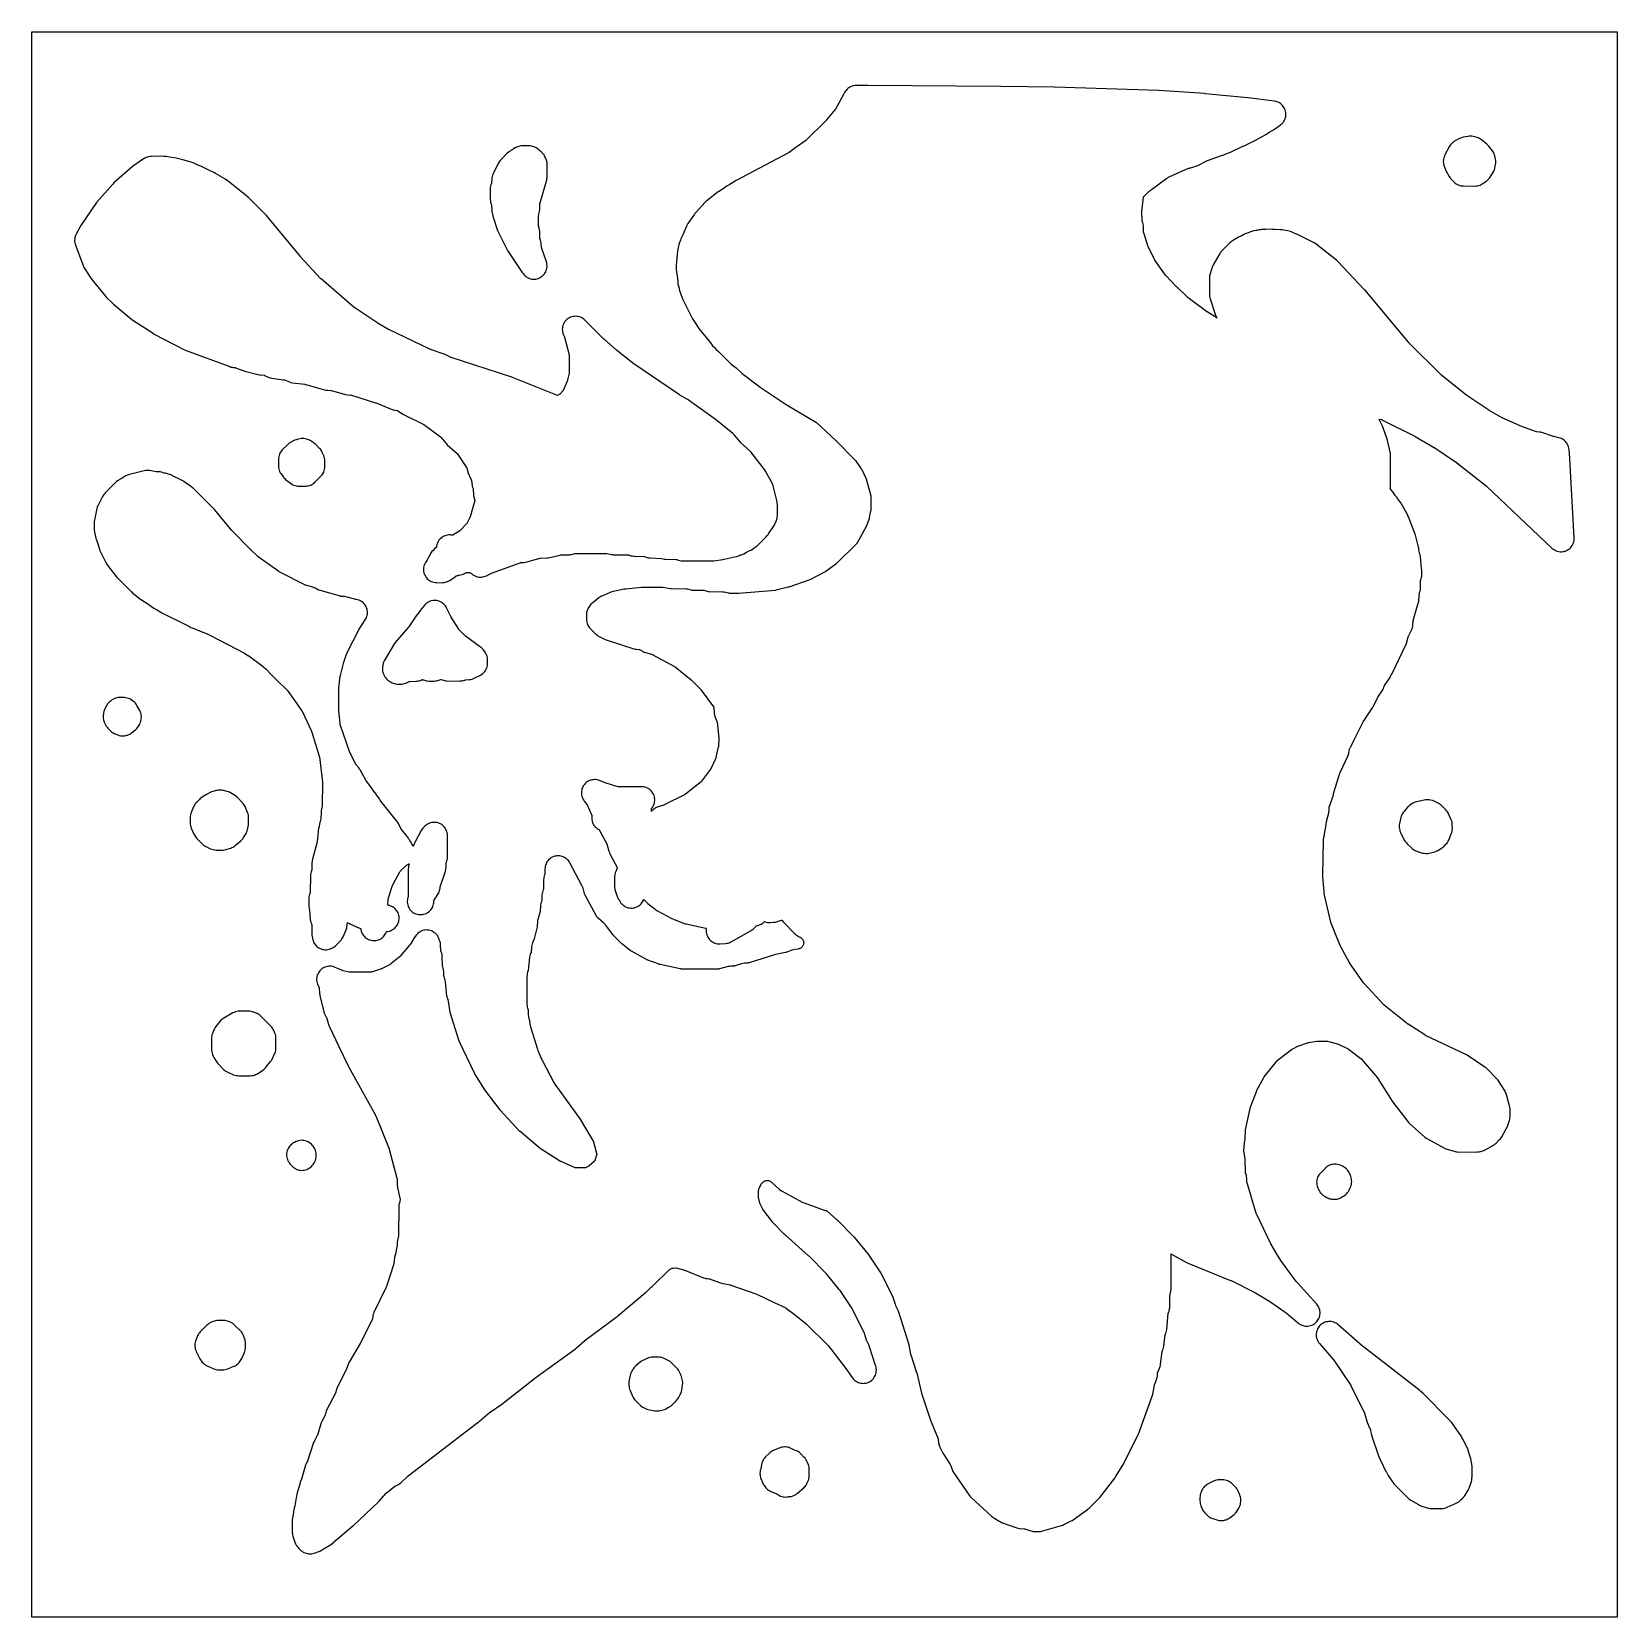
# Model space of a CAD drawing. Header units: millimetres. Extents: x 0 to 300, y 0 to 300.
import ezdxf

# ---------------------------------------------------------------- set-up
doc = ezdxf.new("R2010")
doc.units = ezdxf.units.MM
doc.layers.add('CUT', color=7, linetype='CONTINUOUS')

msp = doc.modelspace()

# ---------------------------------------------------------------- linework, layer by layer
at = {"layer": 'CUT'}
for points in [[(300, 299.9386), (300, 0.0614), (299.9971, 0.0029), (299.9386, 0), (0.0614, 0), (0.0029, 0.0029), (0, 0.0614), (0, 299.9386), (0.0029, 299.9971), (0.0614, 300), (299.9386, 300), (299.9971, 299.9971)], [(49.5931, 20.3562), (49.5925, 20.3504), (49.5852, 20.3157), (49.5588, 20.0489), (49.5484, 19.8175), (49.3101, 18.4675), (49.2802, 18.2355), (49.2722, 18.0018), (49.2837, 17.0775), (49.2818, 16.2969), (49.2974, 16.0119), (49.3006, 15.9932), (49.3017, 15.9698), (49.3055, 15.9424), (49.3123, 15.8368), (49.3544, 15.5848), (49.4221, 15.3385), (49.7999, 14.1953), (49.9054, 13.9284), (50.0409, 13.6754), (50.111, 13.5608), (50.2413, 13.3683), (50.3429, 13.2449), (50.387, 13.1838), (50.5655, 12.9851), (50.7313, 12.8193), (50.9273, 12.643), (51.1407, 12.4883), (51.2514, 12.4247), (51.3815, 12.3488), (51.5064, 12.2849), (51.7332, 12.1828), (51.969, 12.1037), (52.2115, 12.0484), (52.4583, 12.0175), (52.7069, 12.0113), (52.9549, 12.0298), (53.1999, 12.0728), (53.4393, 12.14), (53.4401, 12.1403), (53.4421, 12.1408), (54.3276, 12.4373), (54.4145, 12.4724), (54.5156, 12.5103), (54.5578, 12.5303), (54.6087, 12.5508), (54.6526, 12.5751), (54.7031, 12.599), (54.8592, 12.6893), (54.8739, 12.6975), (54.8807, 12.7018), (54.8826, 12.7029), (55.0477, 12.8078), (56.7128, 13.8651), (56.7234, 13.8729), (56.7291, 13.8765), (56.7862, 13.9187), (56.7886, 13.9205), (57.0104, 14.0843), (57.0147, 14.088), (57.0651, 14.1253), (60.7858, 17.3044), (60.8637, 17.3737), (60.8645, 17.3745), (60.8648, 17.3748), (65.5075, 21.6891), (65.7005, 21.8896), (67.0692, 23.4798), (67.0819, 23.4939), (67.1392, 23.5487), (67.1538, 23.5608), (68.6562, 24.7428), (68.671, 24.7539), (68.7361, 24.7959), (68.7524, 24.8048), (69.2794, 25.0776), (69.469, 25.1865), (69.6483, 25.3115), (69.816, 25.4517), (71.1568, 26.6761), (71.1957, 26.7101), (71.2359, 26.7423), (84.2241, 36.7227), (84.3217, 36.8017), (86.5224, 38.6759), (89.1306, 40.4643), (89.2622, 40.5611), (89.2897, 40.5827), (95.1419, 45.1851), (95.1549, 45.195), (95.1836, 45.2164), (102.8923, 50.7992), (103.1072, 50.9738), (104.6352, 52.3623), (104.6812, 52.402), (104.7291, 52.4394), (110.7811, 56.9227), (110.7927, 56.9313), (110.9123, 57.0258), (116.0739, 61.3608), (116.2009, 61.4751), (116.219, 61.4925), (116.2383, 61.5088), (116.3869, 61.6444), (116.7701, 62.0237), (117.1464, 62.3863), (117.2328, 62.4606), (117.3846, 62.6024), (117.6425, 62.8644), (120.6, 65.7147), (120.6127, 65.7264), (120.641, 65.7492), (120.6713, 65.7695), (120.6859, 65.7779), (121.1568, 66.0359), (121.1724, 66.044), (121.1899, 66.0516), (121.2262, 66.0583), (121.2474, 66.0604), (121.4327, 66.074), (121.8721, 66.0967), (121.8898, 66.0944), (121.9092, 66.0904), (123.2924, 65.7657), (123.3155, 65.759), (123.3469, 65.7493), (123.4117, 65.7258), (127.1213, 64.246), (127.3427, 64.1695), (127.5704, 64.114), (127.8023, 64.0801), (128.1406, 64.0468), (128.1571, 64.0448), (128.1915, 64.0384), (128.2253, 64.0291), (128.2407, 64.0238), (130.1382, 63.322), (130.3353, 63.2583), (130.537, 63.2111), (132.1486, 62.9037), (132.2219, 62.8872), (132.2347, 62.8838), (132.242, 62.8816), (132.2501, 62.8792), (132.2642, 62.875), (132.2809, 62.8701), (137.1937, 61.1481), (140.6102, 59.5218), (141.7311, 58.9883), (142.1153, 58.8054), (142.5498, 58.5986), (142.6699, 58.5384), (142.6764, 58.535), (142.705, 58.518), (142.7203, 58.5084), (142.7299, 58.5018), (142.8323, 58.4278), (144.2517, 57.3445), (146.4971, 55.574), (146.6087, 55.4789), (150.679, 51.3948), (154.0568, 47.0728), (155.2573, 45.338), (155.4065, 45.1435), (155.574, 44.9646), (155.7583, 44.8029), (155.9575, 44.66), (156.1697, 44.5374), (156.3929, 44.4361), (156.6249, 44.3572), (156.8636, 44.3013), (157.1066, 44.2691), (157.3516, 44.2609), (157.5962, 44.2767), (157.8381, 44.3163), (158.0749, 44.3795), (158.3044, 44.4655), (158.5244, 44.5736), (158.7328, 44.7028), (158.9274, 44.8517), (159.1066, 45.019), (159.2686, 45.203), (159.4117, 45.402), (159.5346, 45.614), (159.6363, 45.8371), (159.7155, 46.069), (159.7717, 46.3076), (159.8042, 46.5505), (159.8128, 46.7955), (159.7974, 47.0401), (159.7581, 47.2821), (159.6953, 47.519), (159.6918, 47.53), (159.6621, 47.6231), (158.5292, 51.1815), (158.4551, 51.3837), (158.3639, 51.5788), (158.0524, 52.1762), (158.0241, 52.2341), (158.0136, 52.257), (157.9662, 52.3766), (157.9581, 52.4004), (157.9391, 52.462), (157.6424, 53.5157), (157.5676, 53.7401), (157.4719, 53.9564), (155.3626, 58.1736), (155.2049, 58.4449), (152.9509, 61.8158), (152.8065, 62.0106), (150.3519, 65.0063), (150.1932, 65.1823), (147.0953, 68.306), (146.9773, 68.4176), (142.5347, 72.3501), (142.502, 72.3802), (142.4733, 72.4075), (142.4416, 72.4387), (140.2383, 74.6879), (140.1857, 74.7451), (140.1404, 74.7976), (140.0914, 74.8579), (138.4546, 77.0083), (138.4206, 77.0552), (138.4077, 77.0739), (138.3463, 77.1723), (138.3352, 77.192), (138.308, 77.2433), (137.8788, 78.0989), (137.8494, 78.1618), (137.8386, 78.1866), (137.7906, 78.3166), (137.7826, 78.3425), (137.7641, 78.4093), (137.5553, 79.2515), (137.5393, 79.3258), (137.5339, 79.355), (137.5155, 79.5057), (137.5137, 79.5353), (137.5114, 79.6113), (137.5118, 80.6051), (137.5131, 80.6623), (137.5141, 80.6846), (137.5243, 80.7954), (137.5441, 80.9018), (137.5734, 81.0058), (137.6133, 81.1097), (137.6223, 81.1302), (137.6464, 81.1821), (137.9857, 81.8699), (138.0165, 81.9283), (138.0291, 81.9509), (138.0977, 82.0593), (138.1774, 82.16), (138.1945, 82.1793), (138.2395, 82.2277), (138.2839, 82.273), (138.3268, 82.3147), (138.3439, 82.3306), (138.4328, 82.4055), (138.5258, 82.4697), (138.6245, 82.5246), (138.728, 82.5699), (138.8353, 82.6051), (138.9456, 82.6299), (139.0576, 82.6441), (139.1705, 82.6475), (139.2833, 82.64), (139.3948, 82.6219), (139.504, 82.5931), (139.61, 82.5541), (139.7118, 82.5051), (139.8085, 82.4466), (139.9017, 82.3772), (139.9198, 82.3623), (139.965, 82.3233), (141.4846, 80.9478), (141.72, 80.7592), (141.9764, 80.6004), (143.9344, 79.5453), (145.7929, 78.5438), (145.9641, 78.4598), (146.1412, 78.3891), (149.9217, 77.0447), (150.1044, 76.9875), (150.291, 76.9445), (150.3773, 76.928), (150.4415, 76.9122), (150.4933, 76.871), (152.2751, 75.2938), (152.3044, 75.2669), (152.3329, 75.2391), (155.5506, 71.9946), (155.5904, 71.9524), (155.6282, 71.9084), (158.1991, 68.7709), (158.2356, 68.7241), (158.2698, 68.6755), (160.6385, 65.1331), (160.6792, 65.0679), (160.7157, 65.0003), (162.975, 60.4832), (162.983, 60.4661), (163.0111, 60.3935), (163.0166, 60.3755), (163.3397, 59.2281), (163.4222, 58.9842), (163.5293, 58.75), (163.8753, 58.0864), (163.8829, 58.071), (163.9101, 58.0055), (163.9157, 57.9893), (165.9417, 51.6257), (165.9619, 51.5549), (165.9778, 51.483), (166.2976, 49.8014), (166.3779, 49.4899), (167.4113, 46.3368), (167.4259, 46.289), (167.4385, 46.2407), (168.3505, 42.4341), (168.4098, 42.2264), (170.1099, 37.1237), (170.1739, 36.9526), (171.4905, 33.7922), (171.4978, 33.7733), (171.5098, 33.7332), (171.5178, 33.6921), (171.5201, 33.672), (171.5709, 33.0952), (171.6026, 32.8618), (171.6561, 32.6325), (171.731, 32.4092), (171.8265, 32.1939), (172.4099, 31.0308), (172.549, 30.7883), (173.7795, 28.897), (173.7911, 28.8778), (173.8327, 28.7948), (173.841, 28.7739), (174.136, 27.9678), (174.2158, 27.7748), (174.3116, 27.5892), (174.4224, 27.4123), (177.3798, 23.1028), (177.5537, 22.878), (177.7519, 22.6744), (181.6552, 19.0969), (181.8292, 18.9514), (182.0157, 18.8223), (183.0484, 18.1743), (183.2765, 18.0473), (183.5166, 17.9447), (186.1777, 16.9692), (186.409, 16.8969), (186.6462, 16.8474), (186.8871, 16.821), (187.8008, 16.7657), (187.8204, 16.764), (187.8605, 16.7576), (187.8998, 16.7472), (187.9184, 16.7407), (188.8283, 16.4001), (189.0445, 16.3303), (189.2661, 16.2803), (189.4913, 16.2506), (189.7182, 16.2415), (190.6292, 16.2465), (190.8553, 16.2579), (191.0793, 16.2898), (191.2996, 16.3418), (194.8662, 17.3561), (195.0888, 17.4309), (195.3034, 17.5262), (196.6959, 18.2248), (196.8658, 18.3185), (197.0279, 18.425), (198.1637, 19.2363), (198.2123, 19.2675), (198.4222, 19.4183), (198.4538, 19.4435), (199.7517, 20.3706), (199.9151, 20.4978), (200.0674, 20.6382), (201.8793, 22.4521), (202.0825, 22.6822), (204.9419, 26.3517), (205.0896, 26.5628), (206.4606, 28.7552), (206.5772, 28.963), (209.377, 34.5643), (209.4932, 34.8355), (212.0137, 41.8396), (212.0728, 42.0266), (212.1171, 42.2178), (212.4366, 43.8928), (212.4404, 43.9107), (212.4613, 43.9833), (212.4676, 44.0005), (212.8243, 44.9144), (212.9038, 45.1529), (212.959, 45.3982), (212.9893, 45.6478), (213.0305, 46.2333), (213.0324, 46.2534), (213.0396, 46.2944), (213.0508, 46.3345), (213.0577, 46.3535), (213.426, 47.2876), (213.4932, 47.4809), (213.5443, 47.679), (213.5791, 47.8807), (213.8901, 50.2622), (213.8932, 50.2822), (213.9029, 50.3229), (213.9166, 50.3624), (213.9247, 50.381), (213.9688, 50.4755), (214.0651, 50.7133), (214.1366, 50.9597), (214.1825, 51.2121), (214.4757, 53.4837), (214.4787, 53.5027), (214.4875, 53.5413), (214.5, 53.5789), (214.5074, 53.5966), (214.5523, 53.6974), (214.6479, 53.9476), (214.7162, 54.2066), (214.7564, 54.4715), (215.0535, 57.5244), (215.0558, 57.5434), (215.0634, 57.5821), (215.0747, 57.62), (215.0815, 57.6378), (215.1247, 57.7443), (215.2013, 57.9605), (215.2576, 58.1829), (215.2934, 58.4094), (215.3083, 58.6383), (215.3458, 60.6271), (215.3466, 60.6445), (215.3542, 60.7159), (215.3571, 60.733), (215.5469, 61.7026), (215.5813, 61.9367), (215.5934, 62.173), (215.619, 68.7019), (215.622, 68.7588), (215.6732, 68.7338), (218.6489, 67.0925), (218.9126, 66.9666), (218.9153, 66.9655), (226.8439, 63.7337), (226.8869, 63.7152), (226.9292, 63.695), (231.4385, 61.4379), (231.4796, 61.4164), (231.5198, 61.3933), (234.3599, 59.6893), (234.3981, 59.6654), (234.4353, 59.6401), (237.3199, 57.6048), (237.3375, 57.5907), (239.3969, 55.8824), (239.4985, 55.8063), (239.6734, 55.6614), (239.8667, 55.5165), (240.0731, 55.3908), (240.2906, 55.2857), (240.5172, 55.2021), (240.7509, 55.1408), (240.9894, 55.1022), (241.2305, 55.0869), (241.472, 55.095), (241.7115, 55.1263), (241.9469, 55.1805), (242.176, 55.2573), (242.3966, 55.3558), (242.6066, 55.4751), (242.8042, 55.6141), (242.9874, 55.7716), (243.1546, 55.946), (243.3041, 56.1358), (243.4347, 56.339), (243.545, 56.554), (243.634, 56.7786), (243.701, 57.0107), (243.7452, 57.2482), (243.7663, 57.4888), (243.7641, 57.7304), (243.7386, 57.9707), (243.69, 58.2073), (243.6187, 58.4382), (243.5256, 58.6611), (243.4113, 58.8739), (243.2771, 59.0748), (243.1241, 59.2617), (239.4845, 63.2941), (239.3854, 63.4064), (239.3211, 63.4792), (239.1518, 63.6711), (239.0534, 63.7825), (236.3572, 67.5142), (235.5222, 68.8208), (234.4259, 70.6284), (231.7095, 76.331), (231.7074, 76.3356), (231.6801, 76.4057), (231.6747, 76.4224), (229.9451, 82.2032), (229.9437, 82.2083), (229.9332, 82.2569), (229.93, 82.2819), (229.9284, 82.3055), (229.893, 83.0958), (229.8707, 83.3352), (229.8256, 83.5712), (229.758, 83.8019), (229.6493, 84.1156), (229.6431, 84.1353), (229.6334, 84.1773), (229.6282, 84.2202), (229.6273, 84.2408), (229.5897, 86.6156), (229.5893, 86.6423), (229.5753, 86.8699), (229.5406, 87.0953), (229.3186, 88.2006), (229.446, 89.7783), (229.4773, 89.8734), (229.5422, 90.1094), (229.5838, 90.3505), (229.6016, 90.5946), (229.6377, 92.1109), (229.6385, 92.1291), (229.6457, 92.1904), (229.6553, 92.2438), (230.5096, 96.2666), (230.5108, 96.2716), (230.5324, 96.3457), (230.5385, 96.3627), (231.9817, 100.1159), (231.9836, 100.1206), (232.0156, 100.1887), (232.024, 100.2042), (233.1427, 102.1537), (233.1452, 102.1579), (233.1861, 102.2188), (233.1965, 102.2324), (235.5661, 105.2184), (235.5809, 105.2361), (235.6495, 105.3042), (235.6673, 105.3189), (238.3823, 107.4429), (238.3974, 107.4541), (238.464, 107.4966), (238.4806, 107.5056), (239.674, 108.1136), (239.6784, 108.1157), (239.7456, 108.1442), (239.7616, 108.1499), (241.3838, 108.6913), (241.4671, 108.7158), (241.5519, 108.7343), (243.157, 109.0249), (243.1753, 109.0278), (243.2525, 109.0344), (243.271, 109.0346), (245.0391, 109.0172), (245.0445, 109.017), (245.0953, 109.0124), (245.1207, 109.0079), (245.1442, 109.0022), (247.2464, 108.4384), (247.2654, 108.4328), (247.3429, 108.4033), (247.3608, 108.3949), (249.0528, 107.5475), (249.0683, 107.5393), (249.1309, 107.5006), (249.1452, 107.4903), (251.5075, 105.7181), (251.5251, 105.7041), (251.5934, 105.6394), (251.6083, 105.6226), (254.5996, 102.0522), (254.6491, 101.989), (254.6943, 101.9227), (257.4003, 97.656), (257.5324, 97.4674), (260.3728, 93.7874), (260.5198, 93.6138), (260.682, 93.4543), (263.5866, 90.8475), (263.8162, 90.6645), (264.0658, 90.5098), (267.3005, 88.7577), (267.5534, 88.6385), (267.818, 88.5483), (269.3432, 88.1219), (269.5665, 88.0704), (269.7936, 88.0396), (270.0225, 88.0296), (273.4227, 88.0381), (273.6534, 88.0493), (273.8822, 88.0818), (274.1069, 88.1353), (274.576, 88.2701), (274.771, 88.3349), (274.9601, 88.4156), (275.1419, 88.5115), (276.5742, 89.344), (276.7525, 89.458), (276.9205, 89.5867), (277.077, 89.7291), (277.7286, 90.3745), (277.8761, 90.5339), (278.0093, 90.7055), (278.127, 90.888), (279.0056, 92.3892), (279.1305, 92.6321), (279.2281, 92.8871), (279.5892, 94.0105), (279.6529, 94.2484), (279.6929, 94.4915), (279.7088, 94.7373), (279.7283, 96.0108), (279.7199, 96.2576), (279.6871, 96.5024), (279.6304, 96.7428), (278.9568, 99.0749), (278.879, 99.3027), (278.7796, 99.5219), (278.6595, 99.7306), (277.5392, 101.4778), (277.3893, 101.6869), (277.2188, 101.8795), (275.3652, 103.7679), (275.1755, 103.9422), (274.9688, 104.0961), (271.7909, 106.217), (271.4829, 106.3923), (263.7379, 110.1012), (263.6728, 110.1348), (263.6099, 110.1723), (260.428, 112.199), (260.3737, 112.2357), (260.3215, 112.2752), (255.8834, 115.8275), (255.8796, 115.8307), (255.8255, 115.8807), (255.8136, 115.8931), (252.0958, 119.9222), (252.0428, 119.9835), (251.9941, 120.0483), (249.3545, 123.811), (249.3173, 123.8672), (249.2833, 123.9255), (247.6016, 126.9983), (247.5684, 127.0636), (247.5391, 127.1308), (245.8166, 131.4423), (245.8148, 131.4469), (245.7925, 131.5168), (245.7882, 131.5334), (244.6475, 136.4022), (244.6305, 136.4891), (244.6198, 136.577), (244.3157, 140.1782), (244.3122, 140.2358), (244.3115, 140.2935), (244.3829, 146.9836), (244.383, 146.989), (244.3901, 147.0691), (244.393, 147.0877), (244.4921, 147.648), (244.5297, 147.779), (244.5732, 148.0112), (244.591, 148.2067), (244.9008, 149.9576), (245.0103, 150.5763), (245.3945, 152.192), (245.4352, 152.4032), (245.4577, 152.6172), (245.5004, 153.3131), (245.5008, 153.3184), (245.5069, 153.3621), (245.5164, 153.3971), (245.522, 153.4136), (246.1982, 155.2527), (246.2848, 155.5409), (246.3362, 155.8373), (246.3613, 156.0613), (247.5221, 159.7122), (247.5479, 159.7853), (247.5784, 159.8566), (249.014, 162.9423), (249.024, 162.9638), (249.1134, 163.1823), (249.1817, 163.4083), (249.2285, 163.6396), (249.3056, 164.143), (249.3092, 164.163), (249.32, 164.204), (249.3331, 164.239), (249.5133, 164.6005), (249.5419, 164.6578), (249.5619, 164.6978), (249.5699, 164.7141), (250.0896, 165.7512), (251.9323, 169.4294), (253.6915, 172.087), (253.7394, 172.1706), (253.7742, 172.225), (253.8311, 172.3306), (253.8514, 172.366), (254.7446, 174.1872), (254.747, 174.1919), (254.7871, 174.26), (254.7975, 174.2754), (255.5163, 175.2872), (255.6481, 175.4934), (255.7591, 175.7115), (255.8482, 175.9394), (255.9147, 176.1749), (255.9253, 176.2212), (255.93, 176.2397), (255.9427, 176.2774), (255.9625, 176.312), (255.9732, 176.3279), (256.8471, 177.5572), (256.9638, 177.7372), (257.0646, 177.9265), (257.1766, 178.1605), (257.3211, 178.4167), (260.0259, 184.1124), (260.1083, 184.3069), (260.1741, 184.5076), (260.1751, 184.5113), (260.1814, 184.5336), (260.5024, 185.6742), (260.5082, 185.6929), (260.5381, 185.7692), (260.5466, 185.7868), (261.0427, 186.7533), (261.1487, 186.989), (261.2298, 187.2345), (261.234, 187.2536), (261.2406, 187.274), (261.2946, 187.5284), (261.322, 187.787), (261.3584, 188.4686), (261.3603, 188.4916), (261.3768, 188.587), (261.38, 188.599), (261.3823, 188.6075), (262.3519, 191.8465), (262.3727, 191.9284), (262.3771, 191.9432), (262.3918, 192.0037), (262.4038, 192.0512), (262.4049, 192.0578), (262.4378, 192.1931), (262.4725, 192.4479), (262.5931, 193.8789), (262.6049, 193.9112), (262.6844, 194.1722), (262.7351, 194.4403), (262.7562, 194.7124), (262.7895, 196.1725), (262.7902, 196.1893), (262.794, 196.2242), (262.8009, 196.2589), (262.8051, 196.2747), (262.9481, 196.7715), (263.004, 197.008), (263.0365, 197.2489), (263.0456, 197.4917), (263.0407, 197.9254), (263.0251, 198.1766), (262.9845, 198.4249), (262.9607, 198.5131), (262.7547, 200.6361), (262.7034, 200.952), (262.4667, 201.9872), (262.4651, 202.017), (262.4409, 202.2554), (262.394, 202.4905), (261.9001, 204.466), (261.8072, 204.7593), (260.4862, 208.1841), (260.4644, 208.2308), (260.4163, 208.3419), (260.3857, 208.3991), (260.34, 208.4969), (259.0434, 210.8348), (258.8812, 211.0896), (258.4978, 211.6186), (258.4374, 211.7211), (258.3175, 211.9058), (258.1818, 212.0792), (258.065, 212.2156), (257.5543, 212.92), (257.4326, 213.0748), (257.0636, 213.5075), (257.0278, 213.5538), (257.0417, 213.6205), (257.0709, 213.7346), (257.1084, 213.9825), (257.1209, 214.2328), (257.1209, 214.2835), (257.1196, 219.6664), (257.1056, 219.9299), (257.0639, 220.1905), (256.5825, 222.4334), (256.5101, 222.6986), (255.7244, 225.0581), (255.5886, 225.386), (254.9522, 226.6593), (254.9298, 226.7102), (254.9846, 226.7008), (255.3807, 226.6131), (255.3832, 226.6125), (255.4326, 226.5976), (255.4562, 226.5881), (255.4778, 226.5779), (261.716, 223.4564), (261.7506, 223.4383), (261.7847, 223.4192), (265.2139, 221.4183), (265.2458, 221.3991), (265.2771, 221.3788), (269.5805, 218.5005), (269.6212, 218.4721), (269.6607, 218.442), (275.1625, 214.0727), (275.2028, 214.0392), (275.2417, 214.0041), (287.6211, 202.2984), (287.7894, 202.153), (287.7973, 202.1467), (288.0002, 202.0023), (288.2166, 201.8787), (288.4441, 201.7773), (288.6806, 201.6991), (288.9238, 201.6447), (289.1711, 201.6149), (289.4202, 201.6098), (289.6685, 201.6295), (289.9137, 201.6738), (290.1532, 201.7424), (290.3847, 201.8344), (290.6059, 201.949), (290.8146, 202.085), (291.0087, 202.2412), (291.1863, 202.4159), (291.3457, 202.6074), (291.4852, 202.8138), (291.6034, 203.0331), (291.6993, 203.263), (291.7718, 203.5014), (291.8202, 203.7457), (291.844, 203.9937), (291.8431, 204.2428), (291.0392, 219.2029), (291.0318, 219.3024), (290.8743, 220.9816), (290.8406, 221.2179), (290.7846, 221.4499), (290.7068, 221.6756), (290.6077, 221.8927), (290.4884, 222.0995), (290.3499, 222.2939), (290.1936, 222.4742), (290.0207, 222.6388), (289.8329, 222.7862), (289.6319, 222.915), (289.4196, 223.024), (289.1978, 223.1123), (288.9686, 223.179), (288.0099, 223.4091), (287.964, 223.4211), (287.9187, 223.4348), (285.7353, 224.1426), (285.4754, 224.2117), (285.2096, 224.2524), (284.7867, 224.2941), (284.7813, 224.2948), (284.7315, 224.3037), (284.7068, 224.3104), (284.684, 224.3181), (281.5601, 225.4533), (281.5175, 225.4697), (281.4755, 225.4877), (278.337, 226.9032), (278.289, 226.9261), (278.2421, 226.9511), (275.7622, 228.3419), (275.7213, 228.3659), (275.6814, 228.3915), (271.3569, 231.2814), (271.3103, 231.3141), (271.2653, 231.349), (266.8197, 234.9643), (266.7736, 235.0037), (266.7296, 235.0454), (260.5874, 241.1527), (260.5487, 241.193), (260.5119, 241.235), (252.2302, 251.1399), (252.1309, 251.2517), (247.152, 256.5303), (246.8806, 256.7785), (243.0463, 259.7998), (242.8403, 259.9459), (242.6206, 260.0704), (239.5139, 261.6299), (239.5093, 261.6322), (239.3143, 261.7199), (238.1657, 262.1782), (237.9144, 262.2634), (237.6554, 262.3214), (236.6104, 262.4979), (236.4237, 262.5222), (236.2358, 262.5324), (235.2143, 262.5495), (234.6753, 262.6026), (234.3232, 262.6123), (233.518, 262.5778), (233.0834, 262.5851), (232.8608, 262.5789), (232.6396, 262.5529), (232.5338, 262.5356), (232.3854, 262.5293), (232.1692, 262.5106), (231.9554, 262.4732), (231.7457, 262.4174), (231.6777, 262.3962), (231.2371, 262.3244), (231.0298, 262.2815), (230.8269, 262.2213), (230.6298, 262.1441), (230.0381, 261.883), (229.7456, 261.7914), (229.4966, 261.6987), (229.2589, 261.5801), (228.9334, 261.3955), (228.4756, 261.1934), (228.3026, 261.109), (228.1366, 261.0115), (227.2088, 260.4173), (227.199, 260.4117), (227.0109, 260.2937), (226.9086, 260.216), (226.7939, 260.1333), (226.5884, 259.947), (225.62, 258.9664), (225.1644, 258.5135), (225.0123, 258.348), (224.9833, 258.3102), (224.9581, 258.2823), (224.8251, 258.1061), (224.7082, 257.9188), (223.5652, 255.8949), (223.455, 255.6753), (223.367, 255.4459), (222.9601, 254.2075), (222.9015, 253.9994), (222.8612, 253.7871), (222.8394, 253.572), (222.8262, 253.3457), (222.8221, 253.1785), (222.8485, 250.2171), (222.8637, 249.9632), (222.9046, 249.7122), (222.9709, 249.4666), (223.9067, 246.5875), (224.002, 246.3399), (224.123, 246.1038), (224.2484, 245.888), (224.272, 245.8424), (224.2268, 245.8667), (222.3826, 246.9757), (222.3278, 247.0106), (222.275, 247.0484), (218.8086, 249.6699), (218.7537, 249.714), (218.7013, 249.7612), (216.6525, 251.7188), (216.6326, 251.7383), (216.6131, 251.7582), (214.6574, 253.805), (214.5988, 253.8709), (214.5451, 253.941), (212.5322, 256.7705), (212.5293, 256.7748), (212.4901, 256.8394), (212.4817, 256.8552), (211.3339, 259.146), (211.2968, 259.2275), (211.2657, 259.3115), (210.4046, 261.9276), (210.3992, 261.9455), (210.3906, 261.983), (210.3856, 262.0212), (210.3845, 262.0398), (210.3459, 263.1079), (210.3254, 263.3491), (210.2817, 263.5873), (210.2152, 263.8201), (210.1005, 264.1583), (210.0943, 264.1782), (210.0849, 264.2202), (210.0799, 264.263), (210.0791, 264.2838), (210.0617, 265.852), (210.0629, 265.9213), (210.0681, 265.9905), (210.3488, 268.7254), (210.358, 268.7855), (210.3992, 268.8302), (211.2878, 269.7034), (211.4189, 269.8031), (211.6499, 269.9787), (211.7966, 270.0902), (211.9003, 270.1691), (214.783, 272.262), (215.1996, 272.5644), (218.8821, 274.1595), (218.9581, 274.1894), (219.0086, 274.2055), (219.0309, 274.2124), (220.0921, 274.5062), (220.3329, 274.5862), (220.3603, 274.5985), (220.3817, 274.6057), (220.6081, 274.7078), (222.348, 275.5983), (222.3924, 275.6193), (222.4495, 275.6411), (225.1119, 276.549), (225.3599, 276.6487), (225.8031, 276.855), (226.6244, 277.1512), (226.8292, 277.2355), (229.1498, 278.3133), (229.2003, 278.3269), (229.4257, 278.4118), (229.6419, 278.518), (229.9121, 278.6673), (230.9198, 279.1354), (231.0891, 279.2219), (233.5014, 280.574), (233.6682, 280.6762), (234.2426, 281.0601), (234.9266, 281.438), (235.1529, 281.5794), (236.23, 282.3347), (236.4272, 282.4882), (236.6081, 282.6606), (236.7708, 282.8503), (236.9138, 283.0552), (237.0356, 283.2734), (237.1351, 283.5026), (237.2111, 283.7406), (237.263, 283.985), (237.2903, 284.2334), (237.2926, 284.4833), (237.27, 284.7322), (237.2226, 284.9775), (237.151, 285.2169), (237.0558, 285.448), (236.9381, 285.6683), (236.7989, 285.8759), (236.6397, 286.0685), (236.4621, 286.2443), (236.2678, 286.4014), (236.0588, 286.5384), (235.8372, 286.6538), (235.6052, 286.7465), (235.365, 286.8156), (235.1192, 286.8604), (230.1656, 287.5089), (230.0746, 287.5192), (222.0378, 288.2732), (221.9667, 288.2788), (213.2564, 288.8458), (213.1808, 288.8496), (193.531, 289.5323), (193.4642, 289.5337), (183.3363, 289.6151), (158.1979, 289.8172), (158.1722, 289.8172), (158.1693, 289.8172), (155.9928, 289.8123), (155.7499, 289.7999), (155.5093, 289.764), (155.2733, 289.7048), (155.0442, 289.623), (154.8242, 289.5193), (154.6152, 289.3948), (154.4194, 289.2505), (154.2385, 289.0878), (154.0743, 288.9084), (153.9283, 288.7138), (153.8019, 288.5059), (153.5877, 288.1119), (152.0104, 285.2403), (152.0006, 285.2235), (151.9821, 285.1966), (150.3866, 283.2974), (150.3483, 283.254), (150.3446, 283.2502), (150.3081, 283.2127), (146.4998, 279.4823), (146.4518, 279.4385), (146.4479, 279.4355), (144.5917, 278.0713), (143.2869, 277.1169), (143.2169, 277.0694), (143.188, 277.0525), (133.305, 271.8448), (133.128, 271.7421), (132.2765, 271.2001), (131.8839, 270.9896), (131.6062, 270.8164), (131.0836, 270.4408), (130.0526, 269.7846), (129.8935, 269.6744), (127.7858, 268.091), (127.7854, 268.0908), (127.5865, 267.9245), (127.4058, 267.7385), (127.3879, 267.718), (127.3397, 267.6687), (125.7894, 265.8917), (125.2899, 265.321), (125.276, 265.3031), (125.265, 265.2905), (125.2626, 265.2878), (125.2583, 265.2829), (125.0855, 265.0607), (124.1323, 263.6813), (123.9944, 263.4575), (123.8808, 263.2205), (123.2007, 261.5861), (122.9223, 261.0423), (122.8205, 260.8164), (122.7415, 260.5815), (122.6548, 260.2742), (122.5923, 260.1238), (122.524, 259.9398), (122.4704, 259.7509), (122.2617, 258.8877), (122.2469, 258.7991), (122.2346, 258.7467), (122.2161, 258.6151), (122.2028, 258.5355), (121.9392, 255.7467), (121.939, 255.743), (121.93, 255.6485), (121.9299, 255.6468), (121.9196, 255.3425), (121.9463, 255.0393), (122.2019, 253.3363), (122.2203, 252.7426), (122.2364, 252.5264), (122.2712, 252.3123), (122.3245, 252.1021), (122.4498, 251.6843), (122.4807, 251.4782), (122.5223, 251.2644), (122.5825, 251.0551), (122.5875, 251.04), (122.5937, 251.0186), (123.0623, 249.6221), (123.1122, 249.5017), (123.1261, 249.4619), (123.1608, 249.3845), (123.1943, 249.3037), (123.1946, 249.3031), (124.7577, 246.1621), (124.8814, 245.9429), (125.0266, 245.6535), (125.1377, 245.4551), (125.2664, 245.2677), (125.5357, 244.9112), (126.2147, 243.8415), (126.4026, 243.5834), (127.905, 241.7755), (128.6009, 240.8545), (128.8366, 240.5851), (129.1618, 240.2631), (129.2304, 240.1805), (129.2309, 240.18), (129.4498, 239.9483), (129.9545, 239.4782), (132.1653, 237.2893), (132.3674, 237.1098), (133.2618, 236.3979), (134.2075, 235.5171), (134.4053, 235.3511), (134.4269, 235.3348), (134.4423, 235.3219), (137.7399, 232.8342), (137.8563, 232.7515), (137.8565, 232.7513), (142.9308, 229.3596), (143.0338, 229.2943), (148.4725, 226.0311), (152.1608, 222.6718), (152.1868, 222.6474), (152.212, 222.6224), (155.8055, 218.9424), (155.8173, 218.9298), (155.863, 218.874), (155.873, 218.8599), (156.9511, 217.2759), (156.994, 217.2082), (157.0323, 217.1377), (157.8391, 215.5318), (157.8474, 215.5141), (157.8767, 215.4377), (157.8823, 215.419), (158.7604, 212.1949), (158.7646, 212.1782), (158.771, 212.1427), (158.7742, 212.1066), (158.7746, 212.0899), (158.7791, 209.4808), (158.7787, 209.461), (158.7745, 209.4198), (158.7622, 209.3804), (158.7548, 209.362), (158.7144, 209.2679), (158.6184, 209.0045), (158.5525, 208.7319), (158.5176, 208.4537), (158.482, 207.9385), (158.4801, 207.9187), (158.4731, 207.8777), (158.4619, 207.8377), (158.4551, 207.819), (157.9028, 206.4138), (157.87, 206.338), (157.832, 206.2645), (156.1095, 203.1895), (156.1003, 203.174), (156.0789, 203.1429), (156.0546, 203.1138), (156.0425, 203.1012), (152.2242, 199.2968), (152.2206, 199.2933), (152.1631, 199.2439), (152.149, 199.2331), (150.2427, 197.8474), (150.2383, 197.8444), (150.1712, 197.803), (150.155, 197.7944), (147.3471, 196.3775), (147.2771, 196.3449), (147.2052, 196.3168), (143.242, 194.914), (143.1838, 194.895), (143.1247, 194.879), (140.7781, 194.3062), (140.7732, 194.3051), (140.6999, 194.2927), (140.6826, 194.2908), (133.7261, 193.6805), (133.6524, 193.6763), (133.5787, 193.6766), (132.0328, 193.729), (132.0126, 193.7302), (131.9287, 193.7418), (131.9089, 193.7462), (131.2818, 193.9001), (131.0029, 193.952), (130.72, 193.972), (128.162, 194.007), (128.1428, 194.0077), (128.1029, 194.0122), (128.0637, 194.0205), (128.0452, 194.0259), (127.6781, 194.143), (127.4438, 194.2053), (127.2046, 194.2446), (126.9627, 194.2606), (124.9633, 194.2957), (124.9431, 194.2965), (124.9012, 194.3016), (124.86, 194.311), (124.8407, 194.317), (124.5711, 194.4088), (124.3197, 194.4799), (124.0622, 194.5245), (123.8014, 194.5419), (121.0072, 194.5819), (120.9232, 194.586), (120.8397, 194.5959), (119.4431, 194.811), (119.2534, 194.8328), (119.0626, 194.8401), (115.6232, 194.8401), (115.3936, 194.8296), (112.4061, 194.554), (112.1001, 194.5065), (109.7813, 193.9979), (109.5532, 193.9365), (109.332, 193.8538), (107.8647, 193.2248), (107.6644, 193.1282), (107.4735, 193.0142), (107.2934, 192.8836), (106.146, 191.9711), (105.9761, 191.8229), (105.8202, 191.6601), (105.6796, 191.4839), (105.4242, 191.1323), (105.2987, 190.9418), (105.191, 190.7407), (105.1022, 190.5306), (105.0329, 190.3133), (104.9836, 190.0906), (104.9549, 189.8644), (104.9469, 189.6364), (104.9559, 188.7835), (104.9708, 188.5365), (105.01, 188.2921), (105.0732, 188.0528), (105.1597, 187.821), (105.2688, 187.5988), (105.3993, 187.3885), (105.5499, 187.1921), (105.7192, 187.0116), (106.7315, 186.0341), (106.9193, 185.8701), (107.1224, 185.7256), (107.3389, 185.6021), (108.515, 185.0066), (108.7001, 184.9222), (108.8915, 184.853), (113.9402, 183.2591), (114.1912, 183.1939), (114.4476, 183.1551), (114.8738, 183.1131), (114.892, 183.1109), (114.9295, 183.1036), (114.965, 183.0894), (114.9815, 183.0814), (115.6818, 182.7222), (115.9089, 182.6197), (116.1451, 182.5403), (117.2719, 182.223), (117.2921, 182.2167), (117.3743, 182.1836), (117.3933, 182.1741), (121.6257, 179.9115), (121.6415, 179.9026), (121.7046, 179.861), (121.719, 179.85), (124.8001, 177.3818), (124.8593, 177.3311), (124.9151, 177.2768), (126.5906, 175.5389), (126.6451, 175.4784), (126.6955, 175.4144), (129.0073, 172.2635), (129.0176, 172.2487), (129.0369, 172.2167), (129.0432, 172.1801), (129.045, 172.162), (129.1227, 171.1693), (129.1521, 170.9358), (129.2033, 170.7061), (129.2759, 170.4823), (129.6515, 169.4863), (129.6533, 169.4811), (129.6675, 169.4319), (129.6724, 169.4064), (129.6756, 169.3823), (130.0008, 166.3614), (130.0012, 166.3562), (130.0037, 166.2778), (130.0031, 166.2595), (129.9252, 164.7955), (129.924, 164.7784), (129.9139, 164.7073), (129.9104, 164.6905), (129.3786, 162.4019), (129.3728, 162.3799), (129.3406, 162.2902), (129.3311, 162.2695), (128.4696, 160.5358), (128.4619, 160.521), (128.4255, 160.4612), (128.4159, 160.4475), (126.749, 158.1699), (126.7383, 158.1559), (126.7138, 158.1282), (126.6869, 158.1026), (126.6737, 158.0917), (123.7286, 155.766), (123.7126, 155.754), (123.6421, 155.7092), (123.6244, 155.6998), (119.6882, 153.7276), (119.673, 153.7204), (119.6077, 153.6944), (119.5917, 153.6892), (118.547, 153.3738), (118.3138, 153.2907), (118.09, 153.1848), (117.8777, 153.0573), (117.6791, 152.9095), (117.4961, 152.7428), (117.3305, 152.5587), (117.2709, 152.4776), (117.2788, 152.7076), (117.263, 152.9534), (117.2595, 152.9835), (117.2935, 153.0345), (117.3935, 153.1699), (117.5286, 153.3727), (117.6434, 153.5877), (117.7366, 153.8128), (117.8075, 154.0459), (117.8554, 154.2849), (117.8798, 154.5273), (117.8804, 154.771), (117.8573, 155.0136), (117.8108, 155.2527), (117.7411, 155.4862), (117.6491, 155.7119), (117.5355, 155.9275), (117.4015, 156.131), (117.2483, 156.3205), (117.0774, 156.4941), (116.8904, 156.6504), (116.6891, 156.7876), (116.4753, 156.9046), (116.2512, 157.0003), (116.0188, 157.0737), (115.7804, 157.1241), (115.5383, 157.151), (115.2946, 157.1543), (115.1885, 157.1505), (111.0946, 157.1246), (111.0757, 157.1249), (111.0366, 157.1284), (110.9981, 157.1356), (110.9797, 157.1404), (108.9056, 157.7381), (108.849, 157.756), (108.7933, 157.7765), (107.4252, 158.319), (107.1959, 158.3973), (106.9601, 158.4531), (106.72, 158.4857), (106.4779, 158.495), (106.236, 158.4807), (105.9966, 158.4432), (105.762, 158.3826), (105.5344, 158.2996), (105.3158, 158.1949), (105.1084, 158.0696), (104.9142, 157.9248), (104.7348, 157.7618), (104.5721, 157.5823), (104.4275, 157.3879), (104.3024, 157.1803), (104.198, 156.9617), (104.1153, 156.7339), (104.055, 156.4992), (104.0177, 156.2598), (104.0037, 156.0179), (104.0133, 155.7758), (104.0462, 155.5357), (104.1022, 155.3), (104.1808, 155.0708), (104.2812, 154.8502), (104.4025, 154.6405), (104.5435, 154.4434), (105.0448, 153.8101), (105.0557, 153.7957), (105.0762, 153.7642), (105.0939, 153.7308), (105.101, 153.7148), (105.9524, 151.6752), (105.9727, 151.6192), (105.9709, 151.6066), (105.9499, 151.3637), (105.9526, 151.1199), (105.979, 150.8776), (106.0289, 150.6389), (106.1018, 150.4063), (106.197, 150.1819), (106.3137, 149.9678), (106.4506, 149.7661), (106.6065, 149.5787), (106.78, 149.4073), (106.9693, 149.2537), (107.1726, 149.1193), (107.2878, 149.0583), (107.3353, 149.0301), (107.3586, 148.9913), (108.8516, 146.2027), (108.856, 146.1939), (108.8616, 146.1827), (108.896, 146.0958), (108.9025, 146.0741), (109.1986, 144.9778), (109.2894, 144.7049), (109.4109, 144.4443), (110.7934, 141.8763), (110.82, 141.8204), (110.7978, 141.7627), (110.4965, 141.0829), (110.4063, 140.8484), (110.3402, 140.606), (110.2987, 140.3582), (110.2823, 140.1075), (110.2602, 138.6404), (110.2665, 138.4203), (110.2882, 138.124), (110.3115, 137.9204), (110.3514, 137.7195), (110.4077, 137.5224), (110.7957, 136.3473), (110.8689, 136.1532), (110.9579, 135.9659), (111.0621, 135.7866), (111.348, 135.3385), (111.4868, 135.1423), (111.6439, 134.9604), (111.8177, 134.7943), (112.0067, 134.6458), (112.209, 134.5161), (112.4229, 134.4064), (112.6463, 134.3177), (112.8772, 134.251), (113.1134, 134.2067), (113.3528, 134.1853), (113.5932, 134.1869), (113.8323, 134.2117), (114.0679, 134.2593), (114.2978, 134.3293), (114.5199, 134.4211), (114.7323, 134.5337), (114.9328, 134.6663), (115.1196, 134.8174), (115.2911, 134.9859), (115.4456, 135.17), (115.5817, 135.3681), (115.6982, 135.5783), (115.7593, 135.7192), (115.7603, 135.7188), (115.8085, 135.8293), (115.8514, 135.7978), (115.8568, 135.7934), (115.9407, 135.7013), (116.4007, 135.2438), (116.5973, 135.0679), (117.9368, 133.9909), (118.1119, 133.8623), (118.2974, 133.7493), (121.0877, 132.213), (121.4152, 132.0623), (123.4703, 131.2911), (123.6519, 131.2308), (123.8376, 131.1845), (127.5234, 130.4147), (127.5873, 130.4014), (127.6443, 130.3865), (127.637, 130.3434), (127.6077, 130.095), (127.6033, 129.8449), (127.6239, 129.5956), (127.6693, 129.3496), (127.7391, 129.1094), (127.8326, 128.8773), (127.9487, 128.6558), (128.0864, 128.447), (128.2443, 128.253), (128.4208, 128.0757), (128.6141, 127.917), (128.8224, 127.7784), (129.0434, 127.6612), (129.275, 127.5668), (129.5149, 127.496), (129.7607, 127.4495), (130.0099, 127.4277), (130.26, 127.4311), (131.2759, 127.4954), (131.4993, 127.5197), (131.7197, 127.5639), (131.9351, 127.6278), (132.144, 127.7107), (132.3445, 127.8121), (136.1301, 129.9438), (136.3185, 130.0612), (136.4958, 130.1949), (136.6605, 130.3438), (136.8076, 130.4891), (136.9369, 130.6269), (137.0554, 130.774), (137.1317, 130.8766), (137.1581, 130.8821), (137.3359, 130.9095), (137.5698, 130.9691), (137.7969, 131.051), (138.015, 131.1544), (138.2221, 131.2784), (138.4164, 131.4217), (138.5958, 131.5831), (138.6379, 131.629), (138.7525, 131.5832), (138.9925, 131.5142), (139.2382, 131.4694), (139.4871, 131.4494), (139.7368, 131.4543), (140.3782, 131.4991), (140.6663, 131.5361), (140.9481, 131.6062), (141.8594, 131.8903), (141.9169, 131.9051), (141.9894, 131.8085), (141.9896, 131.8087), (142.0906, 131.6737), (142.2504, 131.4978), (144.481, 129.2655), (144.6476, 129.1132), (144.8273, 128.9765), (145.0186, 128.8566), (145.2199, 128.7544), (145.3277, 128.7057), (145.3838, 128.6787), (145.4054, 128.6676), (145.5101, 128.6071), (145.6055, 128.5385), (145.6937, 128.4607), (145.7736, 128.3745), (145.8446, 128.2808), (145.9059, 128.1806), (145.957, 128.0747), (145.9973, 127.9643), (146.0264, 127.8504), (146.044, 127.7342), (146.05, 127.6168), (146.0443, 127.4994), (146.0269, 127.3832), (145.9981, 127.2692), (145.9581, 127.1587), (145.9073, 127.0527), (145.8463, 126.9523), (145.7755, 126.8584), (145.6958, 126.7721), (145.6078, 126.6941), (145.5126, 126.6252), (145.411, 126.5661), (145.304, 126.5175), (145.1927, 126.4797), (145.0749, 126.4524), (145.0509, 126.4481), (144.9894, 126.4386), (144.4095, 126.3638), (144.1168, 126.3082), (143.8327, 126.2181), (142.8858, 125.8544), (142.8332, 125.8355), (142.8125, 125.8286), (142.7051, 125.7981), (142.6838, 125.793), (142.6292, 125.7814), (141.0167, 125.4747), (140.7399, 125.4055), (135.7389, 123.8469), (135.669, 123.8273), (135.6414, 123.8204), (135.4989, 123.7936), (135.4707, 123.79), (135.3984, 123.7828), (134.8599, 123.7453), (134.5647, 123.7069), (134.2761, 123.6337), (133.114, 123.2641), (133.0631, 123.2491), (133.043, 123.2436), (132.9424, 123.2208), (132.8402, 123.2066), (132.8195, 123.2046), (132.7666, 123.2007), (132.2781, 123.1747), (132.0385, 123.1503), (131.8023, 123.103), (130.1517, 122.6887), (130.1016, 122.6772), (130.0819, 122.6731), (129.9831, 122.6568), (129.8834, 122.6487), (129.8633, 122.6479), (129.8119, 122.6469), (123.0195, 122.6545), (122.9555, 122.6562), (122.9305, 122.6575), (122.8034, 122.6707), (122.7787, 122.6746), (122.7157, 122.686), (118.9134, 123.4802), (118.8667, 123.4909), (118.8486, 123.4954), (118.7567, 123.522), (118.739, 123.5279), (118.6939, 123.5439), (116.5546, 124.3467), (116.4714, 124.3814), (116.3985, 124.4149), (116.318, 124.4555), (113.4528, 126.0331), (113.4058, 126.0604), (113.3877, 126.0714), (113.2975, 126.1318), (113.2804, 126.1444), (113.2373, 126.1775), (111.8245, 127.3134), (111.7742, 127.3561), (111.7304, 127.3953), (111.6824, 127.4406), (110.102, 129.0125), (110.0425, 129.076), (109.9914, 129.1344), (109.9364, 129.2019), (108.5666, 131.0088), (108.3889, 131.2182), (108.1893, 131.4068), (107.1696, 132.2697), (107.1258, 132.3086), (107.109, 132.3242), (107.0294, 132.4054), (106.9598, 132.4913), (106.8967, 132.586), (106.885, 132.6057), (106.856, 132.6565), (104.7168, 136.63), (104.6845, 136.6943), (104.6727, 136.7198), (104.6195, 136.8532), (104.6107, 136.8799), (104.5899, 136.9487), (104.3256, 137.9278), (104.236, 138.1977), (104.1163, 138.4556), (101.8133, 142.7595), (101.6879, 142.9686), (101.5428, 143.1645), (101.3792, 143.3454), (101.1988, 143.5094), (101.0033, 143.6551), (100.7945, 143.7811), (100.5745, 143.8861), (100.3452, 143.9692), (100.109, 144.0295), (99.868, 144.0666), (99.6245, 144.08), (99.3809, 144.0696), (99.1395, 144.0355), (98.9025, 143.9781), (98.6723, 143.8979), (98.4509, 143.7956), (98.2406, 143.6722), (98.0433, 143.529), (97.8609, 143.3672), (97.6951, 143.1884), (97.5475, 142.9943), (97.4196, 142.7867), (97.3124, 142.5677), (97.2271, 142.3393), (97.1645, 142.1036), (97.1251, 141.863), (97.1094, 141.6197), (97.0942, 140.6662), (97.0933, 140.6449), (97.0878, 140.6008), (97.0774, 140.5575), (97.0708, 140.5373), (96.9905, 140.3126), (96.9135, 140.0542), (96.8648, 139.7891), (96.845, 139.5202), (96.8111, 137.8088), (96.8101, 137.7876), (96.8044, 137.7437), (96.794, 137.7007), (96.7874, 137.6805), (96.6933, 137.4192), (96.6187, 137.1731), (96.5697, 136.9207), (96.547, 136.6645), (96.5088, 135.6352), (96.5077, 135.6172), (96.5029, 135.5799), (96.4914, 135.5446), (96.4846, 135.5277), (96.4583, 135.4663), (96.3768, 135.2493), (96.3157, 135.0257), (96.2756, 134.7973), (96.2569, 134.5663), (96.2248, 133.641), (96.2239, 133.6236), (96.2193, 133.5872), (96.2115, 133.5513), (96.2068, 133.535), (95.8002, 132.2323), (95.7458, 132.0285), (95.7089, 131.8208), (95.6896, 131.6107), (95.6465, 130.7388), (95.6451, 130.7198), (95.6335, 130.641), (95.6294, 130.6224), (95.0745, 128.3904), (95.0531, 128.3149), (95.0268, 128.2409), (94.7033, 127.414), (94.6176, 127.1538), (94.5609, 126.8858), (94.5339, 126.6132), (94.502, 125.8884), (94.5008, 125.8707), (94.4958, 125.8339), (94.4843, 125.799), (94.4776, 125.7824), (94.4029, 125.6097), (94.3174, 125.3818), (94.2544, 125.1468), (94.2146, 124.9067), (93.9231, 122.3988), (93.9206, 122.381), (93.9128, 122.3441), (93.9016, 122.3079), (93.8953, 122.2917), (93.8907, 122.2804), (93.8084, 122.0499), (93.749, 121.8124), (93.7132, 121.5703), (93.7012, 121.3258), (93.701, 115.9921), (93.7132, 115.7458), (93.7496, 115.5018), (93.8098, 115.2626), (93.8934, 115.0305), (93.8937, 115.0298), (93.9, 115.0134), (93.9111, 114.9784), (93.9156, 114.9424), (93.9166, 114.9247), (93.9498, 113.9799), (93.9676, 113.757), (94.0053, 113.5367), (94.0625, 113.3206), (94.1387, 113.1105), (94.1845, 113.0001), (94.1922, 112.9799), (94.2048, 112.9365), (94.2125, 112.892), (94.2144, 112.8704), (94.2486, 112.301), (94.2851, 112.0001), (94.3577, 111.7058), (95.6731, 107.4935), (95.7566, 107.2657), (96.5175, 105.4648), (96.6176, 105.2557), (98.8158, 101.1597), (98.9909, 100.8797), (103.5794, 94.5166), (103.6085, 94.4743), (103.6358, 94.4309), (106.2515, 90.0702), (106.261, 90.0535), (106.2782, 90.0171), (106.2917, 89.9793), (106.2969, 89.9607), (106.8938, 87.5717), (106.8978, 87.5534), (106.9036, 87.5149), (106.8945, 87.4772), (106.8887, 87.4593), (106.5227, 86.404), (106.5162, 86.3866), (106.5001, 86.3515), (106.4748, 86.3224), (106.4617, 86.3093), (105.4949, 85.3895), (105.4819, 85.3777), (105.453, 85.3548), (105.4208, 85.3376), (105.4045, 85.3303), (104.7529, 85.0553), (104.7346, 85.0481), (104.6954, 85.0361), (104.6546, 85.0321), (104.6349, 85.0317), (102.968, 85.0392), (102.9484, 85.0398), (102.9079, 85.044), (102.869, 85.0563), (102.8508, 85.0636), (100.1643, 86.219), (100.1598, 86.2211), (100.0943, 86.2549), (100.0795, 86.2637), (96.3886, 88.561), (96.3163, 88.6096), (96.2478, 88.6633), (92.4174, 91.8904), (92.3602, 91.9419), (92.3062, 91.9968), (88.6574, 95.962), (88.6197, 96.0049), (88.5841, 96.0496), (85.9211, 99.5531), (85.8913, 99.5941), (85.8632, 99.6362), (83.8343, 102.8256), (83.7963, 102.8896), (83.7623, 102.9559), (80.9472, 108.8748), (80.9138, 108.9516), (80.8859, 109.0305), (79.1879, 114.404), (79.1864, 114.4091), (79.1686, 114.485), (79.1655, 114.503), (78.8613, 116.5635), (78.815, 116.7987), (78.7464, 117.0284), (78.656, 117.2504), (78.604, 117.3627), (78.5955, 117.3823), (78.5813, 117.4245), (78.5718, 117.468), (78.5689, 117.4891), (78.2679, 120.3092), (78.233, 120.5364), (78.1774, 120.7596), (78.1015, 120.9766), (78.0078, 121.2097), (78.0017, 121.2257), (77.9913, 121.2599), (77.9871, 121.2951), (77.9862, 121.3124), (77.9565, 122.2437), (77.9314, 122.5256), (77.8747, 122.8029), (77.787, 123.072), (77.722, 123.2387), (77.7161, 123.2548), (77.7061, 123.2891), (77.7022, 123.3243), (77.7015, 123.3416), (77.6639, 125.0901), (77.6414, 125.3754), (77.5864, 125.6562), (77.4997, 125.9289), (77.4351, 126.0979), (77.428, 126.118), (77.4167, 126.1612), (77.4102, 126.2054), (77.4089, 126.2267), (77.3754, 127.144), (77.3562, 127.3753), (77.3156, 127.6039), (77.2539, 127.8276), (77.1718, 128.0447), (77.1537, 128.0867), (77.1467, 128.104), (77.1132, 128.2078), (77.0845, 128.3134), (76.9971, 128.5431), (76.8875, 128.763), (76.7569, 128.9711), (76.6065, 129.1654), (76.4377, 129.344), (76.2523, 129.5052), (76.0519, 129.6474), (75.8385, 129.7692), (75.6142, 129.8695), (75.3811, 129.9472), (75.1415, 130.0017), (74.8977, 130.0325), (74.6521, 130.0391), (74.407, 130.0217), (74.1648, 129.9802), (73.9278, 129.9152), (73.6984, 129.8272), (73.4787, 129.7171), (73.2709, 129.586), (73.077, 129.4351), (72.8988, 129.2659), (72.7381, 129.0801), (72.5964, 128.8793), (72.3887, 128.552), (71.6398, 127.3719), (71.5916, 127.3014), (71.5465, 127.2401), (71.4936, 127.1731), (69.7272, 125.0852), (69.6884, 125.0414), (69.6728, 125.0247), (69.5893, 124.9429), (69.5722, 124.9277), (69.5277, 124.8898), (67.971, 123.6273), (67.9182, 123.5868), (67.8972, 123.5715), (67.7856, 123.4992), (67.763, 123.4863), (67.7045, 123.4547), (66.2096, 122.6983), (66.1633, 122.6761), (66.145, 122.6677), (66.05, 122.6291), (66.0311, 122.6223), (65.9825, 122.6059), (64.4518, 122.1254), (64.3913, 122.1081), (64.3675, 122.1019), (64.2477, 122.0772), (64.126, 122.0647), (64.1014, 122.0634), (64.0385, 122.0617), (60.3684, 122.0544), (60.3004, 122.0561), (60.2738, 122.0575), (60.1387, 122.072), (60.1124, 122.0763), (60.0456, 122.0891), (58.948, 122.3296), (58.8877, 122.3444), (58.8642, 122.3508), (58.746, 122.3894), (58.7233, 122.398), (58.6658, 122.4217), (57.4116, 122.974), (57.1837, 123.0613), (56.9484, 123.126), (56.7078, 123.1674), (56.4644, 123.1852), (56.2204, 123.1792), (55.9782, 123.1494), (55.74, 123.0961), (55.5081, 123.0199), (55.2848, 122.9214), (55.0721, 122.8016), (54.8722, 122.6616), (54.6868, 122.5028), (54.5178, 122.3267), (54.3668, 122.1349), (54.2353, 121.9293), (54.1243, 121.7119), (54.0352, 121.4847), (53.9686, 121.2499), (53.9252, 121.0097), (53.9054, 120.7664), (53.9095, 120.5224), (53.9373, 120.2799), (53.9887, 120.0413), (54.0631, 119.8088), (54.1598, 119.5847), (54.3775, 119.141), (54.3856, 119.1232), (54.3999, 119.085), (54.4061, 119.0447), (54.4077, 119.0251), (54.4612, 118.0421), (54.4852, 117.8066), (54.5314, 117.5745), (55.27, 114.605), (55.3562, 114.3281), (55.4739, 114.063), (55.8026, 113.4252), (55.8112, 113.4074), (55.8415, 113.3306), (55.8473, 113.3117), (56.174, 112.1511), (56.2417, 111.945), (56.3271, 111.7456), (58.116, 108.0224), (59.9383, 104.2295), (60.0028, 104.1044), (65.03, 94.9933), (65.0628, 94.9296), (65.0918, 94.864), (67.6373, 88.6033), (67.6466, 88.5783), (67.6577, 88.541), (69.097, 83.0812), (69.1018, 83.0606), (69.115, 82.9731), (69.1165, 82.952), (69.1521, 82.0998), (69.1681, 81.7177), (69.1684, 81.7088), (69.1876, 81.4875), (69.2263, 81.2687), (69.7152, 79.0777), (69.7116, 79.0607), (69.5651, 78.4481), (69.5643, 78.4453), (69.5111, 78.2239), (69.4898, 78.0776), (69.48, 78.0233), (69.4785, 78.0003), (69.4783, 77.9985), (69.4776, 77.9856), (69.4617, 77.7402), (69.4194, 72.2493), (69.4193, 72.2479), (69.4136, 72.2167), (69.4079, 72.1929), (69.2479, 71.5989), (69.1896, 71.3196), (69.1635, 71.0355), (69.1466, 70.5476), (69.006, 69.7119), (68.9701, 69.4983), (68.9394, 69.3161), (68.8782, 68.9521), (68.6604, 68.1328), (68.6101, 67.8995), (68.5823, 67.6624), (68.5333, 66.9516), (68.5328, 66.9462), (68.5255, 66.8976), (68.5235, 66.8912), (67.098, 62.6065), (67.0721, 62.5359), (67.0419, 62.4672), (64.7392, 57.6371), (64.6451, 57.4121), (64.5733, 57.179), (64.5247, 56.94), (64.4494, 56.4486), (64.4458, 56.4286), (64.435, 56.3875), (64.42, 56.3477), (64.4114, 56.3293), (62.1777, 51.8731), (62.1594, 51.8381), (62.14, 51.8037), (60.0759, 48.2773), (59.9606, 48.0556), (59.8681, 47.8236), (59.5854, 46.9974), (59.555, 46.9179), (59.5192, 46.8407), (57.8189, 43.4916), (57.7312, 43.299), (57.66, 43.0996), (57.606, 42.8949), (57.5508, 42.6426), (57.5495, 42.6373), (57.5345, 42.5882), (57.5247, 42.564), (57.5142, 42.542), (55.8009, 39.1672), (55.7131, 38.9746), (55.642, 38.7752), (55.588, 38.5705), (55.533, 38.3196), (55.529, 38.3031), (55.5184, 38.269), (55.5047, 38.2359), (55.4975, 38.221), (54.8789, 37.0238), (54.7815, 36.8117), (54.7044, 36.5915), (54.117, 34.6241), (54.1114, 34.6069), (54.0833, 34.5369), (54.0754, 34.5207), (53.4301, 33.2632), (53.4171, 33.2378), (53.3366, 33.0651), (53.2696, 32.8868), (52.1557, 29.5444), (51.9982, 29.2423), (51.8989, 29.0276), (51.8203, 28.8044), (51.0261, 26.1548), (50.8199, 25.5362), (50.7466, 25.2669), (50.7322, 25.1745), (50.2413, 23.5367), (50.2386, 23.5277), (50.1747, 23.2616), (50.1619, 23.2234), (50.1071, 22.9829), (49.7687, 21.0658), (49.6497, 20.6241)], [(267.2443, 274.5337), (267.4654, 273.9465), (267.5426, 273.7639), (267.634, 273.588), (268.1928, 272.6096), (268.3155, 272.416), (268.4554, 272.2344), (268.6114, 272.0663), (269.1564, 271.5307), (269.3365, 271.3701), (269.5312, 271.2275), (269.7388, 271.1044), (269.9572, 271.0019), (270.1846, 270.9209), (270.4187, 270.8623), (270.6573, 270.8264), (270.8983, 270.8138), (273.0647, 270.8048), (273.3109, 270.8159), (273.5548, 270.8512), (273.794, 270.9104), (274.0263, 270.9928), (274.2493, 271.0977), (274.4609, 271.2241), (275.2379, 271.7416), (275.4484, 271.8983), (275.6413, 272.0763), (275.8145, 272.2735), (275.966, 272.4877), (276.4674, 273.282), (276.5792, 273.4782), (276.6728, 273.6836), (276.7475, 273.8967), (276.8027, 274.1156), (276.9569, 274.8696), (276.9945, 275.1149), (277.0076, 275.3627), (276.996, 275.6106), (276.9599, 275.8562), (276.8444, 276.4396), (276.7884, 276.6662), (276.7115, 276.8866), (276.6144, 277.0989), (276.4979, 277.3012), (276.3631, 277.4917), (275.7116, 278.3267), (275.5267, 278.538), (275.3193, 278.7273), (274.2992, 279.5581), (274.113, 279.6959), (273.9148, 279.8159), (273.7064, 279.917), (273.4895, 279.9984), (273.266, 280.0594), (272.7344, 280.1782), (272.4775, 280.2217), (272.2174, 280.2383), (271.957, 280.2277), (271.6991, 280.19), (270.8669, 280.0237), (270.6286, 279.9638), (270.3974, 279.8808), (270.1755, 279.7755), (269.2166, 279.2614), (269.0007, 279.1313), (268.799, 278.98), (268.6136, 278.8092), (268.4463, 278.6206), (268.2988, 278.4161), (268.1727, 278.1978), (267.3965, 276.6823), (267.3003, 276.4708), (267.2241, 276.2513), (267.1864, 276.1236), (267.1311, 275.8991), (267.0969, 275.6704), (267.0839, 275.4396), (267.0924, 275.2085), (267.1221, 274.9792), (267.1729, 274.7536)], [(8.1486, 260.0858), (8.1995, 259.8558), (8.2717, 259.6317), (9.7268, 255.7541), (9.8293, 255.5185), (9.9554, 255.2946), (11.1752, 253.3689), (11.3567, 253.1182), (13.9427, 249.9752), (14.1052, 249.7962), (15.2926, 248.6083), (15.4578, 248.4572), (18.899, 245.582), (18.8993, 245.5818), (19.1449, 245.4008), (22.9558, 242.937), (22.9807, 242.9224), (22.9893, 242.9169), (23.1846, 242.8029), (28.9331, 239.787), (29.2337, 239.6538), (37.4915, 236.6248), (37.6925, 236.5606), (37.8981, 236.5135), (38.1071, 236.484), (38.4809, 236.4471), (38.4974, 236.4451), (38.5318, 236.4388), (38.5656, 236.4294), (38.581, 236.4241), (40.5442, 235.6981), (40.8068, 235.6171), (42.7935, 235.1219), (43.0065, 235.0786), (43.2224, 235.0539), (43.957, 235.0022), (43.9762, 235.0003), (44.0157, 234.9936), (44.0532, 234.9792), (44.0706, 234.971), (44.644, 234.683), (44.9008, 234.5716), (45.1685, 234.4895), (45.4436, 234.438), (47.6582, 234.15), (47.6813, 234.1462), (47.7764, 234.122), (47.7985, 234.1143), (48.7639, 233.7409), (49.0488, 233.6498), (49.3426, 233.5935), (51.6758, 233.2894), (51.7606, 233.2753), (51.8441, 233.2552), (55.4284, 232.259), (55.6923, 232.2008), (55.961, 232.1714), (56.5393, 232.1397), (56.5613, 232.1379), (56.6523, 232.1225), (56.6737, 232.117), (59.1847, 231.3943), (59.4402, 231.335), (59.7005, 231.3029), (60.3791, 231.2551), (60.4018, 231.2528), (60.4954, 231.2351), (60.5173, 231.229), (65.0499, 229.8113), (65.103, 229.7934), (65.1552, 229.773), (67.9968, 228.5873), (68.0123, 228.5808), (68.2171, 228.5057), (68.4276, 228.4487), (68.6423, 228.4103), (69.117, 228.3465), (69.1381, 228.3431), (69.1811, 228.3324), (69.1891, 228.3284), (69.2346, 228.3043), (69.2393, 228.3014), (70.2458, 227.6525), (70.4916, 227.513), (74.061, 225.7465), (74.0653, 225.7443), (74.066, 225.7439), (74.0663, 225.7437), (74.067, 225.7433), (74.0671, 225.7433), (74.1165, 225.7137), (74.1754, 225.6741), (76.561, 223.9461), (77.3457, 223.3777), (77.3593, 223.3674), (77.3864, 223.3439), (77.4114, 223.318), (77.4222, 223.3054), (78.3635, 222.1451), (78.4941, 221.9965), (78.6361, 221.8587), (80.5226, 220.1675), (82.0403, 217.9257), (82.2856, 217.5585), (82.3213, 217.4898), (82.33, 217.4687), (82.345, 217.4291), (82.6674, 216.3042), (82.7475, 216.0693), (82.8505, 215.8435), (83.1986, 215.1712), (83.2072, 215.1535), (83.2087, 215.1497), (83.2196, 215.121), (83.223, 215.1112), (83.2294, 215.075), (83.2314, 215.0554), (83.2731, 214.49), (83.3065, 214.2277), (83.3674, 213.9703), (83.4551, 213.7208), (83.4603, 213.7082), (83.5266, 213.5477), (83.5329, 213.5313), (83.5438, 213.4963), (83.5482, 213.4603), (83.5491, 213.4426), (83.5819, 212.4185), (83.5988, 212.1969), (83.6354, 211.9777), (83.6913, 211.7627), (83.8336, 211.3005), (83.8349, 211.2959), (82.9467, 208.181), (82.941, 208.1627), (82.9118, 208.0884), (82.9035, 208.0712), (82.3363, 206.9618), (82.3272, 206.945), (82.3056, 206.9114), (82.2809, 206.8801), (82.268, 206.866), (81.0658, 205.6163), (81.0534, 205.604), (81.0257, 205.58), (80.9958, 205.5584), (80.9814, 205.5494), (79.6609, 204.7645), (79.606, 204.7355), (79.5918, 204.7372), (79.3856, 204.7733), (79.1448, 204.7918), (78.9033, 204.787), (78.6634, 204.7588), (78.4274, 204.7077), (78.1973, 204.634), (77.9755, 204.5385), (77.7639, 204.422), (77.5645, 204.2856), (77.3793, 204.1306), (77.2098, 203.9585), (77.0578, 203.7708), (76.9246, 203.5694), (76.8114, 203.356), (76.7194, 203.1326), (76.6493, 202.9015), (76.6019, 202.6646), (76.5836, 202.4841), (76.5792, 202.455), (76.5369, 202.4148), (76.174, 202.1028), (75.9273, 201.8589), (75.7329, 201.6379), (75.5998, 201.473), (75.4811, 201.2974), (75.3777, 201.1123), (74.8495, 200.0652), (74.8411, 200.0494), (74.8211, 200.0175), (74.7982, 199.9874), (74.7867, 199.9743), (74.7759, 199.9625), (74.6168, 199.771), (74.4776, 199.5646), (74.3595, 199.3454), (74.2639, 199.1155), (74.1916, 198.8773), (74.1434, 198.6331), (74.1197, 198.3852), (74.1207, 198.1362), (74.1465, 197.8886), (74.1969, 197.6448), (74.2712, 197.4072), (74.3688, 197.1781), (74.4887, 196.9599), (74.6297, 196.7547), (74.7904, 196.5646), (74.9692, 196.3914), (75.1644, 196.2368), (75.3739, 196.1024), (75.5958, 195.9895), (75.8279, 195.8992), (76.0677, 195.8325), (76.313, 195.7899), (76.5614, 195.772), (77.4915, 195.7513), (77.7706, 195.7607), (78.047, 195.8011), (78.3171, 195.8722), (78.4734, 195.9227), (78.4975, 195.9298), (78.615, 195.9673), (78.677, 195.9888), (78.8979, 196.0773), (79.1093, 196.1864), (79.3095, 196.3152), (80.1629, 196.9235), (80.2138, 196.9579), (80.234, 196.9709), (80.3376, 197.0304), (80.4435, 197.078), (80.5535, 197.1149), (80.6699, 197.1417), (80.6935, 197.1459), (80.7543, 197.1552), (80.8792, 197.1713), (81.1317, 197.2169), (81.3781, 197.2883), (81.616, 197.3845), (82.0048, 197.5655), (82.0619, 197.5903), (82.0844, 197.5995), (82.1986, 197.6394), (82.3129, 197.6669), (82.4294, 197.683), (82.5468, 197.6873), (82.6642, 197.68), (82.7802, 197.6611), (82.8937, 197.6307), (83.0037, 197.5892), (83.109, 197.5369), (83.2086, 197.4744), (83.3534, 197.3621), (83.3538, 197.3628), (83.4825, 197.2627), (83.6879, 197.1328), (83.905, 197.0235), (84.1316, 196.9358), (84.3657, 196.8705), (84.605, 196.8283), (84.8473, 196.8094), (85.0903, 196.8142), (85.3316, 196.8426), (85.5691, 196.8942), (85.8004, 196.9687), (86.0234, 197.0653), (86.8607, 197.4773), (86.9187, 197.504), (86.9781, 197.5276), (92.4154, 199.5258), (92.4332, 199.5319), (92.4712, 199.5418), (92.5099, 199.5481), (92.5287, 199.5497), (93.1772, 199.591), (93.4454, 199.6227), (93.7086, 199.6832), (96.1935, 200.3971), (96.2166, 200.403), (96.315, 200.4186), (96.3387, 200.4202), (97.4984, 200.4622), (97.7328, 200.4817), (97.9644, 200.5232), (99.9665, 200.9803), (99.9855, 200.9841), (100.066, 200.9943), (100.0854, 200.9953), (101.6656, 201.0369), (101.9023, 201.0544), (102.1363, 201.0943), (102.3655, 201.1562), (102.6997, 201.2638), (102.7191, 201.2695), (102.7605, 201.2782), (102.8025, 201.2826), (102.8227, 201.2831), (108.736, 201.2871), (108.7745, 201.2823), (108.7979, 201.2772), (109.4168, 201.1216), (109.7027, 201.0672), (109.8, 201.0602), (109.8028, 201.0598), (109.8218, 201.0587), (109.9929, 201.0464), (110.3424, 201.0418), (112.9119, 201.0038), (112.9178, 201.0032), (112.9563, 200.9952), (112.9744, 200.99), (113.3799, 200.8635), (113.6042, 200.8049), (113.8329, 200.7672), (114.0642, 200.7509), (115.9059, 200.7067), (115.9218, 200.703), (115.9415, 200.6966), (116.251, 200.5879), (116.4708, 200.5218), (116.6958, 200.4762), (116.9241, 200.4514), (119.1421, 200.313), (119.1543, 200.3088), (119.4055, 200.2368), (119.6628, 200.1914), (119.9235, 200.173), (121.9131, 200.1376), (121.9315, 200.1368), (121.9653, 200.133), (121.9738, 200.1317), (122.0071, 200.1247), (122.0248, 200.1197), (122.3744, 200.0118), (122.6123, 199.951), (122.855, 199.9138), (122.9713, 199.9075), (123.0126, 199.9022), (123.2247, 199.8932), (124.6823, 199.8932), (127.8682, 199.8784), (128.1416, 199.8921), (128.1522, 199.8932), (128.6903, 199.8932), (129.0426, 199.9182), (130.7902, 200.167), (130.9538, 200.1989), (131.0423, 200.2133), (133.2908, 200.7091), (133.5315, 200.7749), (133.7643, 200.8644), (133.9184, 200.9326), (134.098, 200.9773), (134.3124, 201.0411), (134.5203, 201.1237), (134.72, 201.2246), (135.2421, 201.5185), (135.9028, 201.811), (136.1363, 201.9293), (136.3561, 202.0713), (136.8846, 202.4536), (136.9009, 202.4638), (136.9507, 202.5014), (137.084, 202.5979), (137.2405, 202.7208), (137.3867, 202.8558), (138.9469, 204.416), (139.1168, 204.6041), (139.1513, 204.6511), (139.2537, 204.7644), (139.4122, 204.9834), (140.5773, 206.7914), (140.6913, 206.9873), (140.7871, 207.1926), (140.8639, 207.4058), (140.8677, 207.4181), (140.9678, 207.7412), (141.0295, 207.9822), (141.0669, 208.228), (141.0797, 208.4764), (141.0834, 210.4805), (141.0661, 210.7792), (141.0132, 211.0737), (140.2867, 214.0727), (140.2233, 214.2904), (140.1405, 214.5015), (140.039, 214.7043), (138.8315, 216.8637), (138.6388, 217.1577), (136.2736, 220.2651), (136.13, 220.4373), (135.9714, 220.5959), (134.1365, 222.2739), (134.0763, 222.3329), (134.0204, 222.3959), (132.9774, 223.6565), (132.8116, 223.838), (132.6287, 224.0023), (129.6496, 226.4253), (129.536, 226.5124), (124.4434, 230.1909), (124.2291, 230.3296), (122.6393, 231.2471), (122.6011, 231.27), (122.5638, 231.2944), (113.7215, 237.3006), (113.6832, 237.3277), (113.6459, 237.3563), (110.6567, 239.7436), (110.6359, 239.7606), (110.6155, 239.778), (108.3052, 241.7963), (108.2758, 241.8228), (108.2472, 241.8504), (104.6551, 245.4272), (104.4749, 245.59), (104.2797, 245.7345), (104.0715, 245.8594), (103.8521, 245.9636), (103.6236, 246.0459), (103.3882, 246.1057), (103.1482, 246.1424), (102.9057, 246.1556), (102.663, 246.1452), (102.4226, 246.1113), (102.1865, 246.0543), (101.9571, 245.9746), (101.7365, 245.873), (101.5268, 245.7506), (101.33, 245.6083), (101.1479, 245.4476), (100.9822, 245.27), (100.8346, 245.0772), (100.7064, 244.871), (100.5988, 244.6533), (100.5128, 244.4261), (100.4493, 244.1917), (100.4088, 243.9523), (100.3917, 243.71), (100.3982, 243.4673), (100.4282, 243.2263), (100.4815, 242.9894), (100.5575, 242.7587), (100.6556, 242.5365), (100.7757, 242.2966), (100.7845, 242.2777), (100.8151, 242.1958), (100.8208, 242.1757), (101.664, 238.8828), (101.6652, 238.8775), (101.6739, 238.8276), (101.676, 238.802), (101.6766, 238.7779), (101.6766, 235.521), (101.6761, 235.5005), (101.6672, 235.4155), (101.6635, 235.3954), (101.3949, 234.128), (101.3905, 234.1095), (101.3666, 234.0337), (101.3596, 234.016), (100.5598, 232.1391), (100.5513, 232.1206), (100.5307, 232.0835), (100.5064, 232.0487), (100.4934, 232.033), (100.0111, 231.4778), (99.9981, 231.4636), (99.9691, 231.4362), (99.9353, 231.4149), (99.9184, 231.406), (99.4959, 231.1954), (99.4795, 231.1877), (99.4512, 231.1768), (90.9684, 234.5704), (90.8162, 234.6257), (90.815, 234.6261), (79.1818, 238.4267), (79.1767, 238.4284), (79.1022, 238.4594), (79.0853, 238.4677), (78.3782, 238.8363), (78.2053, 238.9182), (78.0267, 238.9866), (75.4553, 239.8602), (75.3871, 239.8857), (75.3206, 239.9152), (67.5873, 243.6258), (67.5453, 243.647), (67.5042, 243.6697), (65.5533, 244.7989), (65.5186, 244.8198), (65.4847, 244.8418), (61.1532, 247.7498), (61.0953, 247.7912), (61.04, 247.8358), (54.7628, 253.2135), (54.7092, 253.2622), (54.6587, 253.314), (50.8839, 257.4214), (50.8639, 257.4437), (50.8444, 257.4665), (44.3958, 265.2166), (44.3944, 265.2182), (44.2405, 265.3869), (40.9916, 268.636), (40.7793, 268.8254), (40.7614, 268.8397), (40.6835, 268.9089), (36.8381, 271.9579), (36.7771, 271.9995), (36.6914, 272.0616), (36.6483, 272.0873), (36.541, 272.1605), (34.7769, 273.1856), (34.5727, 273.292), (33.4973, 273.7908), (32.4999, 274.3273), (32.2347, 274.4505), (31.1543, 274.8776), (30.543, 275.1612), (30.3482, 275.2417), (30.1473, 275.3056), (29.9046, 275.3716), (29.6676, 275.4653), (29.47, 275.534), (29.2673, 275.586), (28.5842, 275.7308), (27.3057, 276.0787), (26.9713, 276.1455), (26.0894, 276.26), (25.7713, 276.3275), (25.5169, 276.3679), (25.2597, 276.3819), (25.1482, 276.3822), (24.9714, 276.4051), (24.6284, 276.4259), (22.5955, 276.4087), (22.3488, 276.3944), (22.1047, 276.3558), (21.8656, 276.2933), (21.6339, 276.2075), (21.4117, 276.0993), (21.2013, 275.9696), (21.1732, 275.9503), (19.2736, 274.6457), (19.0334, 274.4583), (15.567, 271.3954), (15.347, 271.175), (12.2886, 267.7053), (12.1023, 267.4662), (9.4147, 263.5477), (9.2694, 263.308), (8.4054, 261.6845), (8.3047, 261.4716), (8.2244, 261.2502), (8.1654, 261.0223), (8.1281, 260.7898), (8.1128, 260.5548), (8.1196, 260.3194)], [(87.317, 264.9102), (87.373, 264.7162), (88.1574, 262.3608), (88.2932, 262.0328), (89.8666, 258.8853), (90.0242, 258.6141), (92.8137, 254.4399), (92.9068, 254.3098), (93.0183, 254.1641), (93.1746, 253.9791), (93.3481, 253.8101), (93.5371, 253.6587), (93.7399, 253.5263), (93.9546, 253.4141), (94.1791, 253.3233), (94.4113, 253.2545), (94.6491, 253.2086), (94.8902, 253.1859), (95.1324, 253.1866), (95.3734, 253.2108), (95.6109, 253.2582), (95.8428, 253.3283), (96.0667, 253.4205), (96.2807, 253.534), (96.4827, 253.6677), (96.6708, 253.8202), (96.8432, 253.9903), (96.9984, 254.1762), (97.1349, 254.3763), (97.2514, 254.5887), (97.3467, 254.8113), (97.4201, 255.0421), (97.4708, 255.2789), (97.4984, 255.5195), (97.5025, 255.7617), (97.4832, 256.0031), (97.4406, 256.2416), (97.3752, 256.4747), (96.4734, 259.1769), (96.4684, 259.193), (96.4601, 259.2275), (96.4548, 259.2626), (96.4534, 259.279), (96.4215, 259.7852), (96.3892, 260.0578), (96.3272, 260.3253), (96.2362, 260.5843), (96.1741, 260.7343), (96.1677, 260.7509), (96.1566, 260.7864), (96.1522, 260.8229), (96.1513, 260.8409), (96.1166, 262.0713), (96.1164, 262.0739), (96.1136, 262.1719), (96.0986, 262.3839), (96.0656, 262.5939), (96.0148, 262.8003), (95.8748, 263.2812), (95.8701, 263.2984), (95.863, 263.3353), (95.8624, 263.3408), (95.8584, 264.479), (95.8568, 264.9322), (95.8567, 264.9663), (95.8564, 265.0385), (95.8584, 265.047), (96.0448, 265.7752), (96.0962, 266.0309), (96.1206, 266.2905), (96.1243, 266.3788), (96.1701, 267.473), (96.1718, 267.496), (96.1872, 267.5915), (96.1928, 267.6138), (97.4427, 271.9943), (97.4954, 272.2171), (97.5275, 272.4438), (97.5386, 272.6725), (97.5454, 274.8439), (97.5369, 275.0083), (97.5345, 275.0756), (97.5329, 275.0869), (97.5314, 275.1161), (97.5121, 275.2352), (97.4988, 275.3298), (97.4928, 275.354), (97.4878, 275.3852), (97.463, 275.4748), (97.4373, 275.579), (97.424, 275.6161), (97.4152, 275.6479), (97.3883, 275.7155), (97.3506, 275.8206), (97.3267, 275.8704), (97.3144, 275.9011), (97.1142, 276.334), (97.0055, 276.5426), (96.8777, 276.7401), (96.7319, 276.9246), (96.636, 277.035), (96.4395, 277.2368), (96.0273, 277.6152), (95.8524, 277.7615), (95.6649, 277.8914), (95.4663, 278.0036), (95.1909, 278.143), (94.9842, 278.2362), (94.7699, 278.3102), (94.5497, 278.3645), (94.3256, 278.3987), (94.0992, 278.4123), (93.6891, 278.4185), (93.4107, 278.4343), (93.1637, 278.436), (93.0741, 278.4278), (93.0661, 278.4279), (92.8013, 278.4178), (92.539, 278.3798), (92.2822, 278.3142), (91.9476, 278.2096), (91.746, 278.1369), (91.5514, 278.0472), (91.3651, 277.9412), (90.8372, 277.61), (90.4243, 277.3509), (90.1915, 277.1856), (89.9791, 276.9949), (88.7992, 275.8067), (88.6237, 275.6105), (88.6228, 275.6091), (88.6224, 275.6087), (88.4686, 275.395), (88.3382, 275.1664), (87.2968, 273.0947), (87.1911, 272.8534), (87.1113, 272.6023), (87.0584, 272.3442), (87.0329, 272.082), (87.0329, 272.0818), (87.0063, 271.4772), (87.0051, 271.4595), (87.0001, 271.4227), (86.9917, 271.3863), (86.9868, 271.3698), (86.8807, 271.0458), (86.8113, 270.788), (86.7699, 270.5243), (86.7567, 270.2577), (86.7652, 268.2506), (86.7781, 268.0074), (86.8145, 267.7666), (86.8743, 267.5306), (86.9567, 267.3014), (86.975, 267.2573), (86.9812, 267.2414), (86.992, 267.2074), (86.9966, 267.1725), (86.9977, 267.1553), (87.0384, 266.2461), (87.0613, 266.0024), (87.108, 265.762)], [(46.6989, 219.3346), (46.6881, 219.0901), (46.6945, 217.7761), (46.7091, 217.5182), (46.7503, 217.2631), (46.8175, 217.0137), (46.8648, 216.8908), (46.8708, 216.8728), (46.8768, 216.8593), (46.9102, 216.7725), (46.9516, 216.6911), (46.9634, 216.6645), (46.9823, 216.6306), (47.0272, 216.5422), (47.0599, 216.4916), (47.0745, 216.4654), (47.1149, 216.4065), (47.1674, 216.3252), (47.4879, 215.8811), (47.6281, 215.7043), (47.7143, 215.6137), (47.7261, 215.5994), (47.8766, 215.4457), (48.0398, 215.3056), (48.9909, 214.5574), (49.1872, 214.4178), (49.396, 214.2977), (49.6155, 214.1982), (49.8435, 214.1204), (50.0779, 214.0648), (50.3166, 214.0321), (50.5573, 214.0225), (50.5628, 214.0225), (51.836, 214.0331), (52.0806, 214.0471), (52.3227, 214.0851), (52.5599, 214.1465), (52.79, 214.2309), (53.0106, 214.3374), (53.2199, 214.4649), (53.4156, 214.6124), (53.5959, 214.7783), (54.7226, 215.9217), (54.8786, 216.0955), (55.0177, 216.2832), (55.1387, 216.4831), (55.2405, 216.6934), (55.3222, 216.9123), (55.338, 216.9616), (55.4058, 217.2189), (55.4458, 217.482), (55.4576, 217.7477), (55.4483, 218.7995), (55.434, 219.0452), (55.3957, 219.2883), (55.3336, 219.5264), (55.2484, 219.7573), (54.9782, 220.3916), (54.8754, 220.6044), (54.7529, 220.8066), (54.6119, 220.9963), (54.4536, 221.1719), (53.7285, 221.9033), (53.5704, 222.0496), (53.4003, 222.1817), (52.9482, 222.5027), (52.7079, 222.6535), (52.4521, 222.7762), (52.184, 222.869), (51.9675, 222.9305), (51.73, 222.9856), (51.4883, 223.0173), (51.2447, 223.0253), (51.0015, 223.0096), (50.7609, 222.9702), (50.2442, 222.8596), (50.0254, 222.8022), (49.8127, 222.7254), (49.6078, 222.6296), (49.0184, 222.3209), (48.7964, 222.1896), (48.589, 222.036), (48.3986, 221.862), (47.4098, 220.8596), (47.4083, 220.858), (47.2451, 220.6755), (47.1006, 220.478), (46.9761, 220.2673), (46.8728, 220.0455), (46.7917, 219.8146), (46.7335, 219.5769)], [(12.159, 204.0823), (12.1748, 204.0347), (12.552, 202.9018), (12.912, 201.8203), (12.9124, 201.8189), (13.0482, 201.4908), (14.0053, 199.576), (14.1255, 199.3624), (14.1294, 199.3568), (14.1453, 199.3287), (14.2833, 199.1309), (15.9705, 196.9467), (16.1885, 196.6999), (16.2091, 196.6795), (16.2844, 196.5946), (18.8653, 194.0446), (18.8719, 194.0384), (18.9131, 193.9976), (19.0991, 193.8307), (20.3805, 192.7918), (20.5988, 192.6335), (22.1753, 191.6154), (22.9054, 191.0876), (23.2099, 190.8992), (23.605, 190.6921), (24.411, 190.1717), (24.6481, 190.0363), (29.346, 187.6845), (29.5869, 187.5583), (29.7219, 187.4963), (30.1358, 187.2891), (30.3323, 187.2011), (33.3085, 186.0193), (33.8476, 185.7495), (40.265, 182.3999), (40.9203, 181.9878), (40.988, 181.9452), (41.0195, 181.9254), (41.0533, 181.9042), (43.5329, 180.0728), (43.9225, 179.774), (43.9361, 179.7628), (43.9431, 179.7564), (44.2853, 179.4252), (45.3732, 178.334), (45.8, 177.9059), (46.3687, 177.3355), (48.3031, 175.3952), (48.5467, 175.1381), (49.1651, 174.2575), (49.4077, 173.9118), (49.7862, 173.3729), (50.2147, 172.7625), (51.1869, 171.3702), (51.1954, 171.3574), (51.2072, 171.3369), (51.2149, 171.3211), (52.9143, 167.6425), (52.9453, 167.5692), (52.9715, 167.494), (54.4015, 162.8988), (54.4064, 162.8815), (54.4221, 162.8079), (54.4246, 162.7901), (54.9896, 158.0315), (54.996, 157.9583), (54.998, 157.8848), (54.9858, 153.6275), (54.9851, 153.6046), (54.9736, 153.5096), (54.9689, 153.4872), (54.8211, 152.8747), (54.7736, 152.6212), (54.7524, 152.3642), (54.7134, 151.0836), (54.5486, 150.5875), (54.4853, 150.3623), (54.4433, 150.1321), (54.3734, 149.6119), (54.2574, 149.1695), (54.2023, 148.899), (54.1773, 148.624), (54.1546, 147.9832), (54.1503, 147.9511), (54.147, 147.9266), (54.1329, 147.822), (53.9513, 146.4702), (53.1142, 143.4272), (53.052, 143.1326), (53.0406, 143.0035), (53.0383, 142.9898), (53.0332, 142.9189), (53.0256, 142.8326), (53.0248, 142.8034), (53.0215, 142.7573), (52.9892, 141.5067), (52.9883, 141.4879), (52.9834, 141.4487), (52.9749, 141.4102), (52.9694, 141.3921), (52.9196, 141.2397), (52.86, 141.0573), (52.8596, 141.0561), (52.7936, 140.8131), (52.7523, 140.5646), (52.7362, 140.3133), (52.6945, 137.2125), (52.6937, 137.1933), (52.6911, 137.1701), (52.6897, 137.1581), (52.6891, 137.1527), (52.6809, 137.1142), (52.6755, 137.0957), (52.5703, 136.7655), (52.504, 136.5123), (52.4645, 136.2536), (52.4523, 135.9922), (52.4547, 135.5884), (52.4304, 135.3213), (52.4396, 135.0198), (52.4591, 134.8044), (52.4611, 134.4687), (52.4745, 134.2237), (52.5119, 133.9811), (52.5461, 133.8481), (52.7148, 131.9927), (52.7452, 131.7699), (52.7955, 131.5507), (52.8653, 131.337), (52.9628, 131.0782), (52.97, 131.0574), (52.9813, 131.0128), (52.986, 130.9777), (52.9866, 130.9662), (53.0056, 130.1471), (53.0288, 129.064), (53.0502, 128.7867), (53.1023, 128.5134), (53.1791, 128.2051), (53.251, 127.9673), (53.3462, 127.7377), (53.4637, 127.5188), (53.6024, 127.3126), (53.7609, 127.1212), (53.9376, 126.9465), (54.1307, 126.7901), (54.3385, 126.6538), (54.5587, 126.5387), (54.7893, 126.446), (55.0279, 126.3767), (55.2722, 126.3315), (55.5199, 126.3107), (55.7683, 126.3146), (56.0152, 126.3431), (56.258, 126.396), (56.4943, 126.4727), (56.7219, 126.5726), (56.8072, 126.6152), (56.9336, 126.6783), (57.1699, 126.8129), (57.3903, 126.9723), (57.592, 127.1547), (58.3967, 127.9663), (58.5567, 128.144), (58.699, 128.3361), (58.8223, 128.5409), (58.9255, 128.7565), (59.4811, 130.0763), (59.5537, 130.2709), (59.6099, 130.471), (59.6492, 130.6749), (59.7566, 131.3897), (59.7679, 131.446), (59.8183, 131.4184), (60.0032, 131.305), (60.3033, 131.1477), (61.8681, 130.4587), (62.1961, 130.3142), (62.2491, 130.2878), (62.2628, 130.2301), (62.2941, 130.0637), (62.3499, 129.8291), (62.4281, 129.6011), (62.5279, 129.3816), (62.6483, 129.1728), (62.7883, 128.9765), (62.9466, 128.7946), (63.1216, 128.6289), (63.3118, 128.4807), (63.5154, 128.3516), (63.7305, 128.2426), (63.955, 128.1549), (64.187, 128.0893), (64.4242, 128.0463), (64.6645, 128.0263), (64.9056, 128.0296), (65.1452, 128.056), (65.3811, 128.1055), (65.6113, 128.1774), (65.8334, 128.2711), (66.0454, 128.3859), (66.2454, 128.5205), (66.4315, 128.6737), (66.602, 128.8442), (66.7553, 129.0303), (66.8899, 129.2303), (67.0047, 129.4423), (67.0985, 129.6644), (67.1319, 129.7557), (67.1447, 129.7563), (67.3855, 129.7803), (67.6228, 129.8274), (67.8545, 129.8972), (68.0783, 129.9891), (68.2922, 130.1022), (68.4942, 130.2354), (68.6823, 130.3876), (68.8549, 130.5572), (69.0102, 130.7427), (69.1469, 130.9424), (69.2636, 131.1543), (69.3593, 131.3765), (69.4331, 131.607), (69.4843, 131.8435), (69.5123, 132.0838), (69.517, 132.3257), (69.4983, 132.567), (69.4563, 132.8053), (69.3915, 133.0384), (69.3045, 133.2642), (69.196, 133.4805), (69.0672, 133.6853), (68.9191, 133.8767), (68.7533, 134.0528), (68.5712, 134.2122), (68.3745, 134.3531), (68.1652, 134.4744), (67.945, 134.5749), (67.7162, 134.6536), (67.5514, 134.693), (67.4669, 134.7154), (67.4383, 134.7415), (67.4355, 134.7444), (67.4023, 134.785), (67.4021, 134.8448), (67.4439, 135.7725), (67.4477, 135.8286), (67.4498, 135.8516), (67.465, 135.9625), (67.4903, 136.0714), (67.4964, 136.0931), (67.5133, 136.1481), (68.2782, 138.4542), (68.2974, 138.5079), (68.3054, 138.5287), (68.3509, 138.6331), (68.3608, 138.6531), (68.3871, 138.7036), (69.666, 141.0299), (69.6983, 141.0851), (69.7114, 141.1064), (69.7821, 141.2086), (69.8629, 141.3031), (69.8801, 141.3213), (69.9253, 141.3665), (70.7608, 142.1623), (70.8077, 142.2048), (70.8264, 142.2209), (70.9236, 142.2963), (71.025, 142.3596), (71.1366, 142.4145), (71.3521, 142.5341), (71.4095, 142.5737), (71.4329, 142.5282), (71.3932, 142.4114), (71.3951, 142.4107), (71.3572, 142.3006), (71.3026, 142.0776), (71.2686, 141.8505), (71.2557, 141.6213), (71.2028, 136.5521), (71.2012, 136.4008), (71.2028, 136.4008), (71.2036, 136.337), (71.1494, 136.1455), (71.1391, 136.101), (71.1164, 136.0025), (71.0736, 135.7654), (71.0538, 135.5253), (71.0572, 135.2844), (71.0837, 135.0449), (71.1333, 134.8091), (71.2052, 134.5792), (71.299, 134.3572), (71.4137, 134.1453), (71.5483, 133.9455), (71.7015, 133.7595), (71.8719, 133.5891), (72.0579, 133.436), (72.2577, 133.3014), (72.4696, 133.1867), (72.6916, 133.0929), (72.9215, 133.021), (73.1573, 132.9715), (73.3968, 132.9449), (73.6377, 132.9416), (73.8779, 132.9614), (73.9068, 132.9652), (73.9157, 132.9664), (74.1514, 133.0089), (74.3819, 133.0738), (74.6052, 133.1604), (74.8191, 133.268), (75.0218, 133.3956), (75.2113, 133.5419), (75.386, 133.7058), (75.5441, 133.8856), (75.6844, 134.0797), (75.8054, 134.2863), (75.9061, 134.5036), (75.9856, 134.7295), (76.043, 134.962), (76.078, 135.1989), (76.0901, 135.4381), (76.0851, 135.5493), (76.0852, 135.5624), (76.0836, 135.603), (76.0854, 135.6085), (76.1164, 135.6633), (76.8855, 136.8752), (76.999, 137.0736), (77.0939, 137.2815), (77.1694, 137.4971), (77.225, 137.7188), (77.26, 137.9447), (77.2758, 138.0903), (77.2786, 138.1108), (77.2966, 138.1942), (77.3025, 138.214), (78.2724, 141.1821), (78.333, 141.4003), (78.3735, 141.6231), (78.3937, 141.8487), (78.4292, 142.6538), (78.4306, 142.6749), (78.4372, 142.7181), (78.4484, 142.7604), (78.4554, 142.7804), (78.5007, 142.8991), (78.5724, 143.1163), (78.624, 143.3391), (78.655, 143.5656), (78.6652, 143.7941), (78.6599, 147.9111), (78.6478, 148.1535), (78.6122, 148.3936), (78.5536, 148.629), (78.4724, 148.8577), (78.3694, 149.0775), (78.2456, 149.2862), (78.1022, 149.4819), (77.9404, 149.6628), (77.7619, 149.8272), (77.5683, 149.9734), (77.3614, 150.1003), (77.1431, 150.2064), (76.9157, 150.2909), (76.6811, 150.353), (76.4415, 150.392), (76.1994, 150.4076), (75.9568, 150.3996), (75.7162, 150.3682), (75.4798, 150.3136), (75.2497, 150.2364), (75.0283, 150.1371), (74.8175, 150.0169), (74.6193, 149.8768), (74.4357, 149.7182), (74.1724, 149.4675), (73.9965, 149.2818), (73.8404, 149.0792), (73.7059, 148.8616), (72.5326, 146.7276), (72.4321, 146.5231), (72.3505, 146.3103), (72.2306, 145.9488), (72.2088, 145.8924), (72.205, 145.8897), (72.1481, 145.9907), (71.9283, 146.3394), (71.6756, 146.7916), (71.6742, 146.7941), (71.5719, 146.9613), (71.4568, 147.12), (71.354, 147.2508), (71.1002, 147.6535), (70.9946, 147.8078), (70.8779, 147.9538), (70.0069, 148.9631), (69.9967, 148.9761), (69.9901, 148.9849), (69.9763, 149.0065), (69.967, 149.0238), (69.4187, 150.1079), (69.4075, 150.1279), (69.3852, 150.1724), (69.2586, 150.3954), (69.1098, 150.6043), (66.0755, 154.4323), (65.9304, 154.6286), (65.7816, 154.834), (64.0937, 157.1644), (63.2373, 158.3943), (62.5014, 159.6206), (62.1988, 160.2337), (62.1507, 160.3182), (62.0547, 160.4882), (61.8849, 160.721), (61.3435, 161.3804), (61.3301, 161.3977), (61.2884, 161.462), (61.2877, 161.4633), (60.1888, 163.6569), (60.1562, 163.7276), (60.1282, 163.8002), (58.4117, 168.7122), (58.4049, 168.7334), (58.3868, 168.8137), (58.3553, 169.0852), (58.0918, 171.5088), (58.0919, 173.6725), (58.0993, 175.2217), (58.1006, 175.4941), (58.1014, 175.6634), (58.1024, 175.8752), (58.3802, 178.0323), (58.3912, 178.1016), (58.4061, 178.1702), (58.9723, 180.4482), (58.985, 180.4954), (58.9997, 180.542), (59.571, 182.2429), (59.6009, 182.3225), (59.6362, 182.3998), (61.8618, 186.8462), (61.8991, 186.915), (61.9407, 186.9813), (63.1044, 188.7084), (63.2289, 188.9137), (63.333, 189.1299), (63.4159, 189.3552), (63.4769, 189.5873), (63.5153, 189.8242), (63.5308, 190.0638), (63.5233, 190.3037), (63.4928, 190.5417), (63.4396, 190.7758), (63.3642, 191.0037), (63.2673, 191.2233), (63.1498, 191.4325), (63.0128, 191.6296), (62.8575, 191.8126), (62.6853, 191.9799), (62.4979, 192.1299), (62.297, 192.2612), (62.0845, 192.3727), (61.8622, 192.4632), (61.6322, 192.532), (61.3968, 192.5785), (61.3689, 192.5826), (61.3477, 192.5876), (59.6574, 193.0338), (59.4168, 193.0848), (59.1724, 193.1119), (58.5235, 193.1517), (58.5024, 193.1536), (58.4147, 193.1687), (58.3941, 193.174), (54.3998, 194.3162), (54.381, 194.3221), (54.3041, 194.3528), (54.2863, 194.3615), (53.6441, 194.6963), (53.4099, 194.8034), (53.166, 194.8859), (52.0396, 195.2031), (52.0218, 195.2086), (51.9491, 195.2367), (51.9323, 195.2446), (46.8228, 197.8053), (46.8181, 197.8077), (46.7508, 197.8481), (46.7356, 197.8585), (42.8323, 200.6755), (42.7716, 200.7223), (42.714, 200.7729), (41.3713, 202.0271), (41.3522, 202.0454), (41.3336, 202.064), (37.9122, 205.5503), (37.8752, 205.5898), (37.8399, 205.6308), (34.569, 209.6185), (34.3973, 209.8072), (30.6089, 213.5678), (30.4477, 213.7144), (30.4464, 213.7154), (30.4426, 213.7189), (30.2689, 213.8511), (28.7972, 214.8731), (28.7957, 214.8741), (28.7586, 214.8999), (28.691, 214.9399), (28.6054, 214.9938), (28.5686, 215.0126), (28.4493, 215.0833), (26.5249, 216.0449), (26.3112, 216.1394), (26.0896, 216.2136), (25.6693, 216.3328), (25.5342, 216.3871), (25.3245, 216.4506), (25.11, 216.4955), (25.0759, 216.5011), (24.5704, 216.6445), (24.2789, 216.7086), (23.9818, 216.7376), (23.5317, 216.7545), (22.2857, 216.9589), (22.0342, 216.9872), (21.7811, 216.9899), (21.529, 216.9669), (21.2805, 216.9187), (18.52, 216.2357), (18.2929, 216.1679), (18.0732, 216.0789), (18.0523, 216.0681), (18.0219, 216.0557), (17.8054, 215.942), (16.9834, 215.4577), (16.4509, 215.1477), (16.2702, 215.0319), (16.2498, 215.0162), (16.2369, 215.0079), (16.0733, 214.8818), (15.9206, 214.7427), (13.9776, 212.8191), (13.8096, 212.6353), (13.7573, 212.5653), (13.6687, 212.4671), (13.5151, 212.2561), (13.3843, 212.0303), (12.5612, 210.4212), (12.4708, 210.2238), (12.398, 210.0194), (12.3431, 209.8095), (11.8682, 207.6065), (11.8277, 207.3587), (11.8122, 207.1081), (11.809, 206.8279), (11.8046, 206.7947), (11.7986, 206.525), (11.8047, 206.4528), (11.8015, 206.1684), (11.8102, 205.9304), (11.8414, 205.6944), (12.0711, 204.4263), (12.1066, 204.2874), (12.1129, 204.2535), (12.1369, 204.1686)], [(67.5029, 177.2187), (67.702, 177.0813), (67.9133, 176.9638), (68.1966, 176.8238), (68.4076, 176.7314), (68.6263, 176.6587), (68.8507, 176.6066), (69.079, 176.5752), (69.3091, 176.5651), (69.8285, 176.5661), (70.053, 176.5767), (70.2755, 176.6073), (70.4944, 176.6578), (70.7079, 176.7278), (70.9143, 176.8166), (71.4001, 177.0521), (71.4186, 177.0606), (71.4581, 177.0749), (71.4997, 177.0808), (71.5201, 177.0822), (72.8524, 177.134), (73.0855, 177.154), (73.3157, 177.1957), (73.541, 177.2588), (73.7595, 177.3427), (73.8832, 177.3969), (73.9002, 177.4039), (73.9359, 177.4157), (73.9724, 177.4067), (73.9899, 177.4011), (74.3359, 177.2801), (74.6096, 177.2017), (74.8904, 177.1548), (75.1747, 177.1402), (76.1447, 177.1456), (76.3733, 177.1573), (76.5998, 177.1899), (76.8224, 177.2431), (77.3846, 177.405), (77.4018, 177.4095), (77.4378, 177.4164), (77.4737, 177.4102), (77.4912, 177.406), (78.1331, 177.2342), (78.3479, 177.1868), (78.5661, 177.1584), (78.7859, 177.1493), (81.0163, 177.1553), (81.2548, 177.1673), (81.4911, 177.202), (81.723, 177.2592), (81.9484, 177.3382), (82.0225, 177.3682), (82.0429, 177.3758), (82.0861, 177.388), (82.1304, 177.3954), (82.1521, 177.3972), (82.8123, 177.4337), (83.0799, 177.463), (83.3427, 177.5209), (83.5978, 177.6067), (83.8422, 177.7195), (84.8945, 178.2754), (85.1213, 178.4111), (85.3325, 178.5699), (85.5258, 178.7501), (85.5637, 178.7894), (85.7234, 178.9719), (85.8647, 179.1689), (85.9862, 179.3787), (86.0868, 179.5993), (86.1655, 179.8286), (86.2217, 180.0644), (86.2548, 180.3046), (86.2644, 180.5469), (86.2597, 181.0919), (86.2472, 181.321), (86.2137, 181.548), (86.1596, 181.771), (86.0852, 181.9881), (85.9912, 182.1975), (85.8434, 182.4902), (85.7316, 182.6884), (85.6023, 182.8756), (85.4565, 183.0504), (85.2933, 183.2287), (85.1218, 183.3989), (84.9346, 183.5518), (82.1031, 185.6445), (82.0371, 185.6968), (81.9749, 185.7536), (80.8514, 186.8523), (80.8476, 186.8562), (80.8143, 186.8944), (80.7992, 186.915), (80.7861, 186.9355), (79.374, 189.2525), (79.3486, 189.2961), (79.3251, 189.3406), (78.4981, 190.9891), (78.4973, 190.9886), (78.4, 191.1724), (78.2641, 191.3776), (78.1086, 191.5684), (77.9352, 191.743), (77.7453, 191.8997), (77.5411, 192.037), (77.3242, 192.1535), (77.097, 192.2482), (76.8616, 192.32), (76.6203, 192.3684), (76.3753, 192.3927), (76.1292, 192.3929), (75.8842, 192.3689), (75.6428, 192.3209), (75.4073, 192.2494), (75.1799, 192.155), (74.963, 192.0388), (74.7585, 191.9018), (74.5684, 191.7454), (74.3947, 191.571), (73.7306, 190.8353), (73.5303, 190.5823), (72.9043, 189.6771), (72.8909, 189.6588), (71.325, 187.3939), (71.2866, 187.3414), (71.2453, 187.2908), (68.7767, 184.4291), (68.639, 184.2544), (68.5175, 184.0682), (66.7912, 181.1477), (66.681, 180.9395), (66.5909, 180.7218), (66.5217, 180.4966), (66.4218, 180.1071), (66.3755, 179.8851), (66.3495, 179.6598), (66.344, 179.433), (66.3592, 179.2067), (66.3947, 178.9827), (66.4504, 178.7628), (66.4694, 178.6999), (66.5648, 178.4381), (66.6886, 178.1886), (66.8395, 177.9544), (66.9979, 177.7362), (67.1493, 177.5477), (67.3181, 177.3746)], [(15.743, 167.1574), (16.2818, 166.9374), (16.5218, 166.8533), (16.769, 166.7941), (17.0211, 166.7603), (17.2752, 166.7522), (17.5289, 166.77), (17.7794, 166.8135), (18.0242, 166.8822), (18.1465, 166.9234), (18.3487, 167.0013), (18.5433, 167.0964), (18.729, 167.208), (18.9043, 167.3353), (19.4507, 167.7693), (19.6728, 167.9685), (19.8696, 168.1926), (20.1859, 168.5995), (20.326, 168.7991), (20.4459, 169.0113), (20.5446, 169.2342), (20.6212, 169.4657), (20.6748, 169.7035), (20.7141, 169.9283), (20.7443, 170.1712), (20.7507, 170.4158), (20.7332, 170.6599), (20.6918, 170.9011), (20.6271, 171.1372), (20.5395, 171.3657), (20.4301, 171.5846), (19.8995, 172.5276), (19.766, 172.7393), (19.612, 172.9366), (19.439, 173.1175), (19.2488, 173.2802), (18.9847, 173.4842), (18.9837, 173.4849), (18.774, 173.6304), (18.5505, 173.7538), (18.3157, 173.8537), (18.0718, 173.9292), (17.8215, 173.9794), (17.5674, 174.0038), (16.8472, 174.036), (16.5977, 174.0347), (16.3496, 174.0086), (16.343, 174.0072), (16.3403, 174.0069), (16.1735, 173.972), (16.1054, 173.9578), (16.1043, 173.9575), (16.0955, 173.9557), (15.857, 173.8802), (15.6273, 173.7813), (15.3585, 173.6492), (15.1264, 173.5195), (14.9094, 173.3658), (14.71, 173.1899), (14.708, 173.188), (14.5169, 173.0006), (14.3424, 172.8107), (14.1884, 172.6039), (14.0565, 172.3824), (13.9481, 172.1484), (13.7227, 171.5875), (13.6453, 171.3654), (13.5892, 171.1369), (13.5547, 170.9042), (13.5423, 170.6693), (13.5402, 170.2966), (13.5497, 170.0642), (13.5808, 169.8337), (13.5862, 169.8101), (13.5883, 169.7955), (13.6327, 169.6091), (13.6331, 169.6071), (13.6332, 169.607), (13.6424, 169.568), (13.7176, 169.3466), (13.8131, 169.1331), (13.9606, 168.841), (14.0923, 168.6113), (14.2475, 168.3969), (14.4245, 168.2), (14.9205, 167.704), (15.1047, 167.5373), (15.3045, 167.3897), (15.518, 167.2627)], [(32.9345, 145.8315), (33.4605, 145.5597), (33.7267, 145.4412), (34.005, 145.3544), (34.6187, 145.2018), (34.9111, 145.1473), (35.2078, 145.1279), (35.9456, 145.1237), (36.2128, 145.1365), (36.4771, 145.1778), (36.7355, 145.247), (37.6649, 145.5504), (37.8873, 145.6348), (38.1006, 145.7401), (38.3029, 145.8651), (38.4925, 146.0087), (39.5522, 146.8944), (39.7551, 147.0841), (39.9358, 147.2952), (40.0919, 147.5251), (40.5472, 148.2829), (40.6686, 148.5107), (40.7658, 148.7498), (40.8378, 148.9977), (40.9785, 149.5955), (41.029, 149.886), (41.0449, 150.1805), (41.0394, 151.2974), (41.0259, 151.5448), (40.988, 151.7896), (40.9261, 152.0294), (40.8407, 152.262), (40.3583, 153.3984), (40.2568, 153.6094), (40.1361, 153.8101), (39.997, 153.9985), (39.841, 154.1731), (39.0026, 155.0269), (38.783, 155.2256), (38.5415, 155.3968), (37.6268, 155.9672), (37.3972, 156.0941), (37.1556, 156.1963), (36.9046, 156.2726), (36.3361, 156.4133), (36.1318, 156.4549), (35.9249, 156.4793), (35.7166, 156.4864), (35.5239, 156.4849), (35.2282, 156.4651), (34.9369, 156.4105), (34.2846, 156.2475), (34.0218, 156.1662), (33.7696, 156.0566), (33.0441, 155.6927), (32.7439, 155.5148), (32.0828, 155.058), (31.8977, 154.9169), (31.7264, 154.7591), (31.2205, 154.2475), (31.0661, 154.0762), (31.0614, 154.07), (31.0575, 154.0656), (30.9196, 153.8804), (30.7993, 153.6833), (30.6978, 153.4759), (30.1835, 152.2898), (30.0934, 152.0487), (30.0911, 152.04), (30.028, 151.7996), (29.9885, 151.5468), (29.9752, 151.2912), (29.9742, 150.3177), (29.9868, 150.0642), (30.0251, 149.8132), (30.0297, 149.7956), (30.0328, 149.7757), (30.0971, 149.5304), (30.186, 149.2929), (30.6688, 148.1783), (30.7724, 147.967), (30.8954, 147.7664), (31.0367, 147.5783), (31.195, 147.4042), (31.1982, 147.401), (32.3147, 146.2846), (32.5054, 146.1125), (32.7127, 145.961)], [(259.7576, 147.0008), (259.8883, 146.7872), (260.0397, 146.5878), (260.0885, 146.5354), (260.1055, 146.5133), (260.2714, 146.3368), (261.1125, 145.5246), (261.283, 145.3743), (261.4666, 145.2401), (261.6615, 145.1231), (261.8663, 145.0243), (262.0792, 144.9445), (262.0835, 144.9432), (262.9606, 144.6593), (263.2179, 144.5909), (263.4811, 144.5503), (263.7472, 144.5379), (264.0899, 144.5402), (264.3836, 144.5595), (264.6731, 144.6132), (265.2356, 144.7522), (265.4809, 144.8264), (265.7174, 144.9253), (265.9424, 145.0479), (266.8445, 145.601), (267.0155, 145.7159), (267.1765, 145.8444), (267.3264, 145.9857), (267.5867, 146.2523), (267.7434, 146.4287), (267.8828, 146.6191), (268.0036, 146.8218), (268.1047, 147.035), (268.6003, 148.2211), (268.6853, 148.4574), (268.7463, 148.701), (268.7824, 148.9496), (268.7935, 149.2005), (268.7893, 149.8713), (268.775, 150.1239), (268.7351, 150.3738), (268.6702, 150.6184), (268.5809, 150.8552), (268.0774, 152.0098), (267.9723, 152.2226), (267.8475, 152.4244), (267.7041, 152.6136), (267.5434, 152.7882), (266.7111, 153.6111), (266.52, 153.7816), (266.3124, 153.9316), (266.0906, 154.0596), (265.5884, 154.3161), (265.3254, 154.4319), (265.0509, 154.5167), (264.6302, 154.6206), (264.399, 154.6663), (264.1645, 154.69), (263.9289, 154.6915), (263.6941, 154.6709), (263.4623, 154.6282), (261.9963, 154.286), (261.7696, 154.2217), (261.5499, 154.1363), (261.3393, 154.0306), (261.1395, 153.9055), (260.6733, 153.5821), (260.472, 153.4267), (260.2875, 153.2516), (260.1218, 153.0587), (259.5173, 152.2782), (259.5128, 152.2724), (259.495, 152.2466), (259.39, 152.0978), (259.3778, 152.0769), (259.358, 152.0482), (259.3163, 151.971), (259.279, 151.9069), (259.262, 151.8705), (259.2285, 151.8085), (259.199, 151.7361), (259.1853, 151.7069), (259.1698, 151.6642), (259.1258, 151.5561), (259.0512, 151.294), (258.8032, 150.1993), (258.7595, 149.9465), (258.7418, 149.6907), (258.7505, 149.4343), (258.7854, 149.1802), (258.8279, 148.9568), (258.8689, 148.7905), (258.8773, 148.752), (258.8814, 148.7397), (258.8925, 148.6946), (258.9542, 148.5257), (258.969, 148.482), (258.9738, 148.472), (258.9851, 148.4409), (259.0683, 148.2722), (259.091, 148.2243), (259.101, 148.206), (259.1045, 148.1987), (259.1169, 148.1768)], [(34.0675, 107.0108), (34.0734, 106.9886), (34.0762, 106.9712), (34.1447, 106.7185), (34.2311, 106.4553), (34.3393, 106.1812), (34.4791, 105.9217), (34.4823, 105.9165), (35.0252, 105.0369), (35.1938, 104.7966), (35.3894, 104.5777), (36.3084, 103.6634), (36.4859, 103.503), (36.6779, 103.3602), (36.8827, 103.2365), (37.0984, 103.133), (38.21, 102.6631), (38.4458, 102.5771), (38.6891, 102.5152), (38.9373, 102.478), (39.1881, 102.4659), (41.3985, 102.4701), (41.647, 102.483), (41.8929, 102.5205), (42.134, 102.5822), (42.3676, 102.6676), (42.5917, 102.7758), (42.8039, 102.9058), (43.8247, 103.6031), (44.0264, 103.7564), (44.2116, 103.9294), (44.3783, 104.1203), (45.2007, 105.1641), (45.3517, 105.3778), (45.4794, 105.6061), (45.9584, 106.578), (46.0501, 106.7879), (46.1223, 107.0054), (46.1742, 107.2285), (46.2055, 107.4554), (46.2159, 107.6843), (46.2151, 109.5469), (46.2033, 109.7885), (46.1682, 110.0279), (46.1101, 110.2628), (46.0295, 110.4909), (45.8176, 111.01), (45.7119, 111.2358), (45.5843, 111.4501), (45.4359, 111.6505), (45.2683, 111.8352), (43.3681, 113.7298), (43.179, 113.9001), (42.9735, 114.0503), (42.7539, 114.1788), (42.5223, 114.2843), (41.9904, 114.4946), (41.7662, 114.5712), (41.5357, 114.6262), (41.301, 114.6592), (41.0643, 114.6698), (39.2959, 114.6649), (39.043, 114.6514), (38.7928, 114.6124), (38.5478, 114.5482), (38.3106, 114.4596), (38.0835, 114.3475), (36.3667, 113.3884), (36.1641, 113.2622), (35.9745, 113.1173), (35.7996, 112.9549), (35.6409, 112.7766), (34.8414, 111.7865), (34.6919, 111.5808), (34.564, 111.3609), (34.4592, 111.1292), (34.1871, 110.4359), (34.1859, 110.4327), (34.1107, 110.2113), (34.0566, 109.9838), (34.0239, 109.7523), (34.013, 109.5188), (34.0135, 107.527), (34.0271, 107.2675)], [(51.5752, 84.6025), (51.8063, 84.6565), (52.0312, 84.7322), (52.2479, 84.8288), (52.2738, 84.8419), (52.5083, 84.9765), (52.7269, 85.1356), (52.927, 85.3174), (53.0856, 85.478), (53.249, 85.6606), (53.3938, 85.8583), (53.5186, 86.0693), (53.6221, 86.2915), (53.7033, 86.5227), (53.7615, 86.7608), (53.7961, 87.0034), (53.8068, 87.2483), (53.805, 87.579), (53.7916, 87.8243), (53.7542, 88.0672), (53.6931, 88.3052), (53.609, 88.536), (53.5026, 88.7575), (53.375, 88.9675), (53.2273, 89.1639), (53.0612, 89.3449), (52.9136, 89.4905), (52.7234, 89.66), (52.5169, 89.8092), (52.2963, 89.9367), (52.2294, 89.9709), (51.9984, 90.0747), (51.7582, 90.1546), (51.5111, 90.2097), (51.2597, 90.2396), (51.0065, 90.2439), (50.7543, 90.2226), (50.5054, 90.1759), (50.2626, 90.1042), (50.0283, 90.0084), (49.7093, 89.8586), (49.5052, 89.7511), (49.3119, 89.6251), (49.131, 89.482), (48.9641, 89.3227), (48.8126, 89.1487), (48.6778, 88.9616), (48.6231, 88.8776), (48.5023, 88.6717), (48.4018, 88.4553), (48.3224, 88.2302), (48.2648, 87.9986), (48.2295, 87.7625), (48.2169, 87.5242), (48.2271, 87.2857), (48.26, 87.0493), (48.3153, 86.8171), (48.3925, 86.5913), (48.4908, 86.3738), (48.5736, 86.2118), (48.7004, 85.992), (48.8489, 85.7862), (49.0174, 85.5965), (49.26, 85.3499), (49.4511, 85.1748), (49.6593, 85.0204), (49.8824, 84.8884), (49.9625, 84.8465), (50.1776, 84.7465), (50.4013, 84.6673), (50.6315, 84.6098), (50.8661, 84.5743), (51.103, 84.5612), (51.3401, 84.5706)], [(244.5909, 79.6602), (244.8264, 79.5253), (245.1324, 79.3715), (245.1344, 79.3706), (245.3425, 79.2776), (245.5582, 79.204), (245.7797, 79.1503), (246.0052, 79.117), (246.2328, 79.1044), (246.4693, 79.1021), (246.6983, 79.1103), (246.7106, 79.1119), (246.7145, 79.1121), (246.855, 79.1305), (246.9256, 79.1396), (246.9276, 79.14), (246.943, 79.142), (247.1678, 79.1929), (247.387, 79.2642), (247.5987, 79.3554), (247.9498, 79.5264), (248.1916, 79.6611), (248.417, 79.8218), (248.6233, 80.0064), (248.8016, 80.1847), (248.9686, 80.3692), (249.1164, 80.5694), (249.2436, 80.7833), (249.3489, 81.0088), (249.5552, 81.5149), (249.5594, 81.5251), (249.6386, 81.7493), (249.6961, 81.9801), (249.7315, 82.2153), (249.7443, 82.4527), (249.7345, 82.6904), (249.7022, 82.926), (249.6476, 83.1575), (249.5713, 83.3827), (249.3659, 83.9057), (249.2635, 84.1325), (249.1391, 84.348), (248.9939, 84.5501), (248.9687, 84.5786), (248.8251, 84.7423), (248.7375, 84.8324), (248.554, 85.0033), (248.5475, 85.0082), (248.5427, 85.0126), (248.3423, 85.1642), (248.1277, 85.2949), (247.901, 85.4033), (247.5424, 85.5532), (247.3114, 85.6367), (247.0733, 85.6972), (246.8305, 85.734), (246.5852, 85.7467), (246.3398, 85.7353), (246.0967, 85.6999), (245.8583, 85.6409), (245.6268, 85.5587), (245.4045, 85.4541), (245.1935, 85.3283), (244.9959, 85.1824), (244.8136, 85.0178), (244.7891, 84.9934), (243.852, 84.0608), (243.6886, 83.8816), (243.5434, 83.6875), (243.5418, 83.6849), (243.5396, 83.6819), (243.4137, 83.4738), (243.3087, 83.2545), (243.2254, 83.0261), (243.1648, 82.7906), (243.1273, 82.5503), (243.1133, 82.3076), (243.123, 82.0646), (243.1562, 81.8237), (243.2127, 81.5872), (243.2919, 81.3573), (243.417, 81.0444), (243.521, 80.8179), (243.6469, 80.6029), (243.7936, 80.4015), (243.9597, 80.2157), (243.9633, 80.2121), (244.1705, 80.0023), (244.3714, 79.8198)], [(32.8773, 47.7478), (33.0817, 47.6221), (33.2972, 47.5165), (34.4345, 47.0256), (34.6695, 46.9379), (34.912, 46.8741), (35.1597, 46.835), (35.4101, 46.8209), (36.1207, 46.8166), (36.3737, 46.8279), (36.6242, 46.8647), (36.8697, 46.9267), (37.1078, 47.0132), (38.2598, 47.4993), (38.4739, 47.6018), (38.6773, 47.7242), (38.8681, 47.8653), (39.0447, 48.0239), (39.2222, 48.1992), (39.3846, 48.3758), (39.5294, 48.5672), (39.6551, 48.7716), (39.7607, 48.9871), (40.2516, 50.1245), (40.3393, 50.3594), (40.4031, 50.602), (40.4422, 50.8497), (40.4563, 51.1), (40.4608, 51.8349), (40.4506, 52.0763), (40.4171, 52.3156), (40.3607, 52.5505), (40.2819, 52.7788), (40.0563, 53.3428), (39.9497, 53.5743), (39.8201, 53.7937), (39.6688, 53.9988), (39.4974, 54.1874), (38.3925, 55.2856), (38.189, 55.4668), (37.967, 55.6249), (37.7291, 55.7578), (37.4481, 55.8954), (37.2394, 55.986), (37.0233, 56.0573), (36.8017, 56.1086), (36.5763, 56.1395), (36.3491, 56.1499), (35.2549, 56.1499), (35.0203, 56.1389), (34.7878, 56.1059), (34.5594, 56.0512), (34.3372, 55.9754), (34.123, 55.879), (33.7683, 55.6989), (33.5437, 55.5698), (33.3337, 55.4181), (33.1404, 55.2455), (31.8773, 53.9937), (31.7229, 53.8262), (31.5845, 53.6452), (31.4631, 53.4525), (31.3597, 53.2495), (31.2753, 53.0379), (31.0036, 52.2554), (31.0009, 52.2476), (30.931, 52.0081), (30.8852, 51.7629), (30.8642, 51.5143), (30.868, 51.2648), (30.8966, 51.017), (30.9499, 50.7732), (31.0271, 50.536), (31.1276, 50.3076), (31.8185, 48.929), (31.948, 48.7012), (32.1007, 48.4882), (32.2748, 48.2923), (32.2776, 48.2896), (32.5092, 48.055), (32.6859, 47.8926)], [(252.1694, 38.668), (252.1746, 38.6518), (252.7641, 36.6776), (252.8398, 36.461), (252.935, 36.2522), (253.3027, 35.5352), (253.3107, 35.5186), (253.3249, 35.4828), (253.3322, 35.4451), (253.3344, 35.4268), (253.3718, 35.0362), (253.3719, 35.0352), (253.4147, 34.7561), (253.4887, 34.4835), (254.7931, 30.5677), (254.9253, 30.2472), (254.9312, 30.2352), (254.9479, 30.195), (255.2567, 29.5787), (256.2345, 27.6069), (256.3219, 27.4532), (256.4971, 27.1038), (256.6644, 26.8186), (257.6119, 25.4244), (257.7521, 25.2377), (257.7931, 25.1924), (257.7944, 25.1907), (257.9728, 24.9929), (259.1611, 23.8086), (260.3728, 22.593), (260.5273, 22.4505), (260.5638, 22.422), (260.578, 22.4091), (260.745, 22.2802), (260.9222, 22.166), (262.3688, 21.3173), (262.6037, 21.1958), (262.85, 21.0997), (264.008, 20.7174), (264.2624, 20.6481), (264.3416, 20.6352), (264.3431, 20.6348), (264.3654, 20.6314), (264.5228, 20.6059), (264.534, 20.6053), (264.6038, 20.5945), (264.8672, 20.5818), (266.2169, 20.5882), (266.7488, 20.587), (267.0125, 20.6003), (267.0372, 20.6042), (267.0584, 20.6054), (267.3128, 20.6463), (267.5615, 20.7131), (267.8021, 20.8052), (269.5196, 21.5661), (269.7667, 21.6924), (269.9982, 21.8453), (270.2114, 22.0229), (270.5452, 22.334), (270.746, 22.5442), (270.7988, 22.6142), (270.843, 22.6586), (271.0375, 22.8782), (271.2049, 23.119), (271.757, 24.0219), (271.8195, 24.1368), (271.8617, 24.2069), (271.9626, 24.4169), (272.0436, 24.6353), (272.3884, 25.7177), (272.4477, 25.9381), (272.4866, 26.1629), (272.5048, 26.3903), (272.5116, 26.586), (272.5372, 26.7119), (272.562, 26.93), (272.5675, 27.1495), (272.5547, 27.8343), (272.5575, 27.9169), (272.5545, 28.1539), (272.5475, 28.2184), (272.5469, 28.2498), (272.5363, 28.4376), (272.5116, 28.624), (272.2785, 29.9886), (272.2389, 30.1767), (272.1849, 30.3613), (271.705, 31.7948), (271.5688, 32.1223), (271.568, 32.1239), (270.7806, 33.6932), (270.6114, 34.0304), (270.6078, 34.0376), (270.5156, 34.205), (270.4109, 34.3649), (268.6121, 36.8953), (268.4844, 37.0599), (268.3819, 37.1715), (268.3259, 37.2431), (268.1916, 37.3891), (263.2849, 42.3178), (263.0498, 42.5259), (263.0008, 42.5641), (262.8533, 42.7119), (262.6144, 42.9224), (251.9552, 51.1726), (251.9075, 51.2126), (251.8976, 51.2209), (251.8847, 51.2317), (251.8225, 51.2838), (247.1745, 55.3449), (246.9849, 55.4951), (246.7817, 55.6262), (246.5667, 55.737), (246.3421, 55.8266), (246.1098, 55.894), (245.8721, 55.9387), (245.6312, 55.9602), (245.3894, 55.9584), (245.1489, 55.9331), (244.9119, 55.8848), (244.6807, 55.8138), (244.4574, 55.7207), (244.2442, 55.6065), (244.0431, 55.4723), (243.8558, 55.3193), (243.6842, 55.1488), (243.5299, 54.9626), (243.3942, 54.7624), (243.2786, 54.5499), (243.184, 54.3273), (243.1114, 54.0966), (243.0615, 53.86), (243.0346, 53.6197), (243.031, 53.3778), (243.0509, 53.1368), (243.094, 52.8988), (243.1598, 52.6661), (243.2478, 52.4408), (243.3572, 52.2251), (243.4869, 52.021), (243.6358, 51.8303), (246.3655, 48.6625), (249.5212, 43.9643), (249.555, 43.9102), (249.5689, 43.8843), (252.136, 38.7495), (252.1433, 38.7341)], [(114.9716, 40.2603), (115.1611, 40.086), (115.1966, 40.0595), (115.2143, 40.0434), (115.4259, 39.8879), (115.6527, 39.7555), (116.1346, 39.5072), (116.3788, 39.3974), (116.6333, 39.3144), (116.8952, 39.2591), (116.9081, 39.2571), (117.9583, 39.0936), (118.2025, 39.0677), (118.4481, 39.066), (118.6927, 39.0883), (118.9338, 39.1346), (119.4502, 39.2601), (119.7288, 39.3454), (119.9956, 39.4624), (120.5115, 39.7257), (120.7273, 39.8497), (120.9297, 39.9945), (121.1166, 40.1587), (121.914, 40.9327), (122.084, 41.1152), (122.2351, 41.3136), (122.3656, 41.5262), (122.7024, 42.1415), (122.798, 42.3356), (122.8764, 42.5373), (122.9371, 42.745), (122.9797, 42.9571), (123.1403, 43.9886), (123.1662, 44.2328), (123.1679, 44.4784), (123.1455, 44.7229), (123.0993, 44.9641), (122.9737, 45.4804), (122.8885, 45.759), (122.7714, 46.0259), (122.5135, 46.5314), (122.3854, 46.7535), (122.2352, 46.9614), (122.0645, 47.1528), (121.1882, 48.0392), (120.9907, 48.2188), (120.7751, 48.3762), (120.5441, 48.5098), (119.6697, 48.9547), (119.4596, 49.0497), (119.2417, 49.1249), (119.0177, 49.1797), (118.7896, 49.2137), (118.5594, 49.2265), (117.6442, 49.235), (117.4102, 49.2263), (117.178, 49.1956), (116.9497, 49.1434), (116.7273, 49.0701), (115.9831, 48.7853), (115.7325, 48.6733), (115.4958, 48.5345), (115.2756, 48.3706), (114.2873, 47.5466), (114.1023, 47.3759), (113.9354, 47.1874), (113.7883, 46.983), (113.6625, 46.7649), (113.4333, 46.3169), (113.3178, 46.0551), (113.233, 45.7818), (113.0806, 45.1693), (113.079, 45.1628), (113.0245, 44.8705), (113.0052, 44.5737), (113.0016, 43.9469), (113.0131, 43.6928), (113.0504, 43.4411), (113.0534, 43.429), (113.0574, 43.4029), (113.1209, 43.1575), (113.2089, 42.9198), (113.6797, 41.8224), (113.7819, 41.612), (113.8943, 41.4268), (113.9033, 41.4119), (114.042, 41.2238), (114.1977, 41.0494)], [(137.8328, 26.7116), (137.8371, 26.6936), (137.8399, 26.6755), (137.894, 26.456), (137.9676, 26.2423), (138.2584, 25.5086), (138.2829, 25.4561), (138.3402, 25.326), (138.3672, 25.2762), (138.3866, 25.2347), (138.4094, 25.1982), (138.4377, 25.1459), (138.5416, 24.9868), (138.5469, 24.9783), (138.5497, 24.9743), (138.7566, 24.6842), (138.9019, 24.4994), (139.064, 24.329), (139.2413, 24.1746), (139.4324, 24.0376), (139.6355, 23.9191), (139.8489, 23.8203), (140.8449, 23.4144), (140.8612, 23.4073), (140.9274, 23.3731), (140.9427, 23.3638), (141.2852, 23.1448), (141.4907, 23.0268), (141.7064, 22.9288), (141.9305, 22.8516), (142.1608, 22.796), (142.3953, 22.7625), (142.632, 22.7513), (142.8687, 22.7625), (143.1033, 22.7962), (143.255, 22.8253), (143.2633, 22.8263), (143.4684, 22.8459), (143.7257, 22.8841), (143.9777, 22.9488), (144.2216, 23.0394), (144.4547, 23.1548), (144.6746, 23.2939), (144.8789, 23.455), (146.0641, 24.4945), (146.231, 24.6552), (146.3823, 24.8306), (146.5168, 25.0193), (146.6332, 25.2197), (146.7305, 25.43), (146.9433, 25.9516), (147.0236, 26.1794), (147.0815, 26.4138), (147.1165, 26.6527), (147.1284, 26.8938), (147.1291, 27.926), (147.1179, 28.1644), (147.084, 28.4007), (147.0277, 28.6327), (146.9496, 28.8582), (146.7221, 29.4255), (146.6165, 29.6548), (146.4882, 29.8722), (146.3387, 30.0756), (146.1695, 30.2629), (145.4339, 30.9985), (145.2597, 31.157), (145.0714, 31.2984), (144.8706, 31.4214), (144.6591, 31.5251), (143.5201, 32.018), (143.2836, 32.1065), (143.0395, 32.1706), (142.7901, 32.2098), (142.538, 32.2237), (142.4149, 32.2242), (142.1611, 32.2124), (141.9099, 32.1749), (141.6637, 32.1121), (141.4252, 32.0247), (140.2957, 31.5441), (140.0819, 31.4408), (139.8788, 31.3178), (139.6884, 31.176), (139.5122, 31.0168), (138.8577, 30.3664), (138.6884, 30.1803), (138.5387, 29.9781), (138.4579, 29.8567), (138.3222, 29.6271), (138.2118, 29.3845), (138.1278, 29.1314), (138.0713, 28.8709), (138.0428, 28.6058), (138.0334, 28.4312), (138.0317, 28.4095), (138.0242, 28.3648), (138.0118, 28.3212), (138.0042, 28.3008), (137.9755, 28.2307), (137.9721, 28.2224), (137.89, 27.9888), (137.8313, 27.7482), (137.7968, 27.503), (137.7866, 27.2557), (137.7874, 27.1648), (137.7998, 26.9371)], [(221.6654, 20.1203), (221.8065, 19.9237), (221.9661, 19.7417), (222.3297, 19.3652), (222.5005, 19.2042), (222.6857, 19.0599), (222.8836, 18.9336), (223.0924, 18.8264), (223.3104, 18.7393), (224.222, 18.4239), (224.4827, 18.3492), (224.75, 18.3032), (225.0207, 18.2865), (225.0317, 18.2864), (225.3043, 18.2992), (225.5738, 18.3417), (225.8371, 18.4133), (226.0048, 18.4688), (226.2086, 18.5464), (226.4049, 18.6414), (226.5921, 18.7532), (226.7689, 18.8809), (227.4874, 19.449), (227.6565, 19.5955), (227.8118, 19.7565), (227.9521, 19.9307), (228.0763, 20.1168), (228.3896, 20.6351), (228.5145, 20.8689), (228.6139, 21.1146), (228.6868, 21.3695), (228.7323, 21.6307), (228.7499, 21.8952), (228.7541, 22.2175), (228.7452, 22.464), (228.7121, 22.7084), (228.655, 22.9483), (228.5746, 23.1815), (228.3405, 23.7648), (228.2349, 23.994), (228.1067, 24.2113), (227.9572, 24.4145), (227.7881, 24.6017), (227.1096, 25.2802), (226.9277, 25.445), (226.7305, 25.5912), (226.52, 25.7174), (226.298, 25.8223), (226.0668, 25.905), (225.8287, 25.9645), (225.5858, 26.0005), (225.3406, 26.0124), (224.6815, 26.0121), (224.4314, 25.9994), (224.1839, 25.9618), (223.9413, 25.8996), (223.7062, 25.8135), (223.4809, 25.7042), (222.4865, 25.1591), (222.2787, 25.0316), (222.0843, 24.8844), (221.9051, 24.719), (221.7429, 24.537), (221.5992, 24.34), (221.5259, 24.2285), (221.4149, 24.0425), (221.3204, 23.8476), (221.2431, 23.6453), (221.1724, 23.4329), (221.1016, 23.1749), (221.0587, 22.9109), (221.0443, 22.6437), (221.0441, 22.0296), (221.0554, 21.7919), (221.0892, 21.5563), (221.1452, 21.3251), (221.223, 21.1002), (221.4432, 20.5498), (221.5439, 20.3297)]]:
    msp.add_lwpolyline(points, close=True, dxfattribs=at)

doc.saveas('drawing.dxf')
